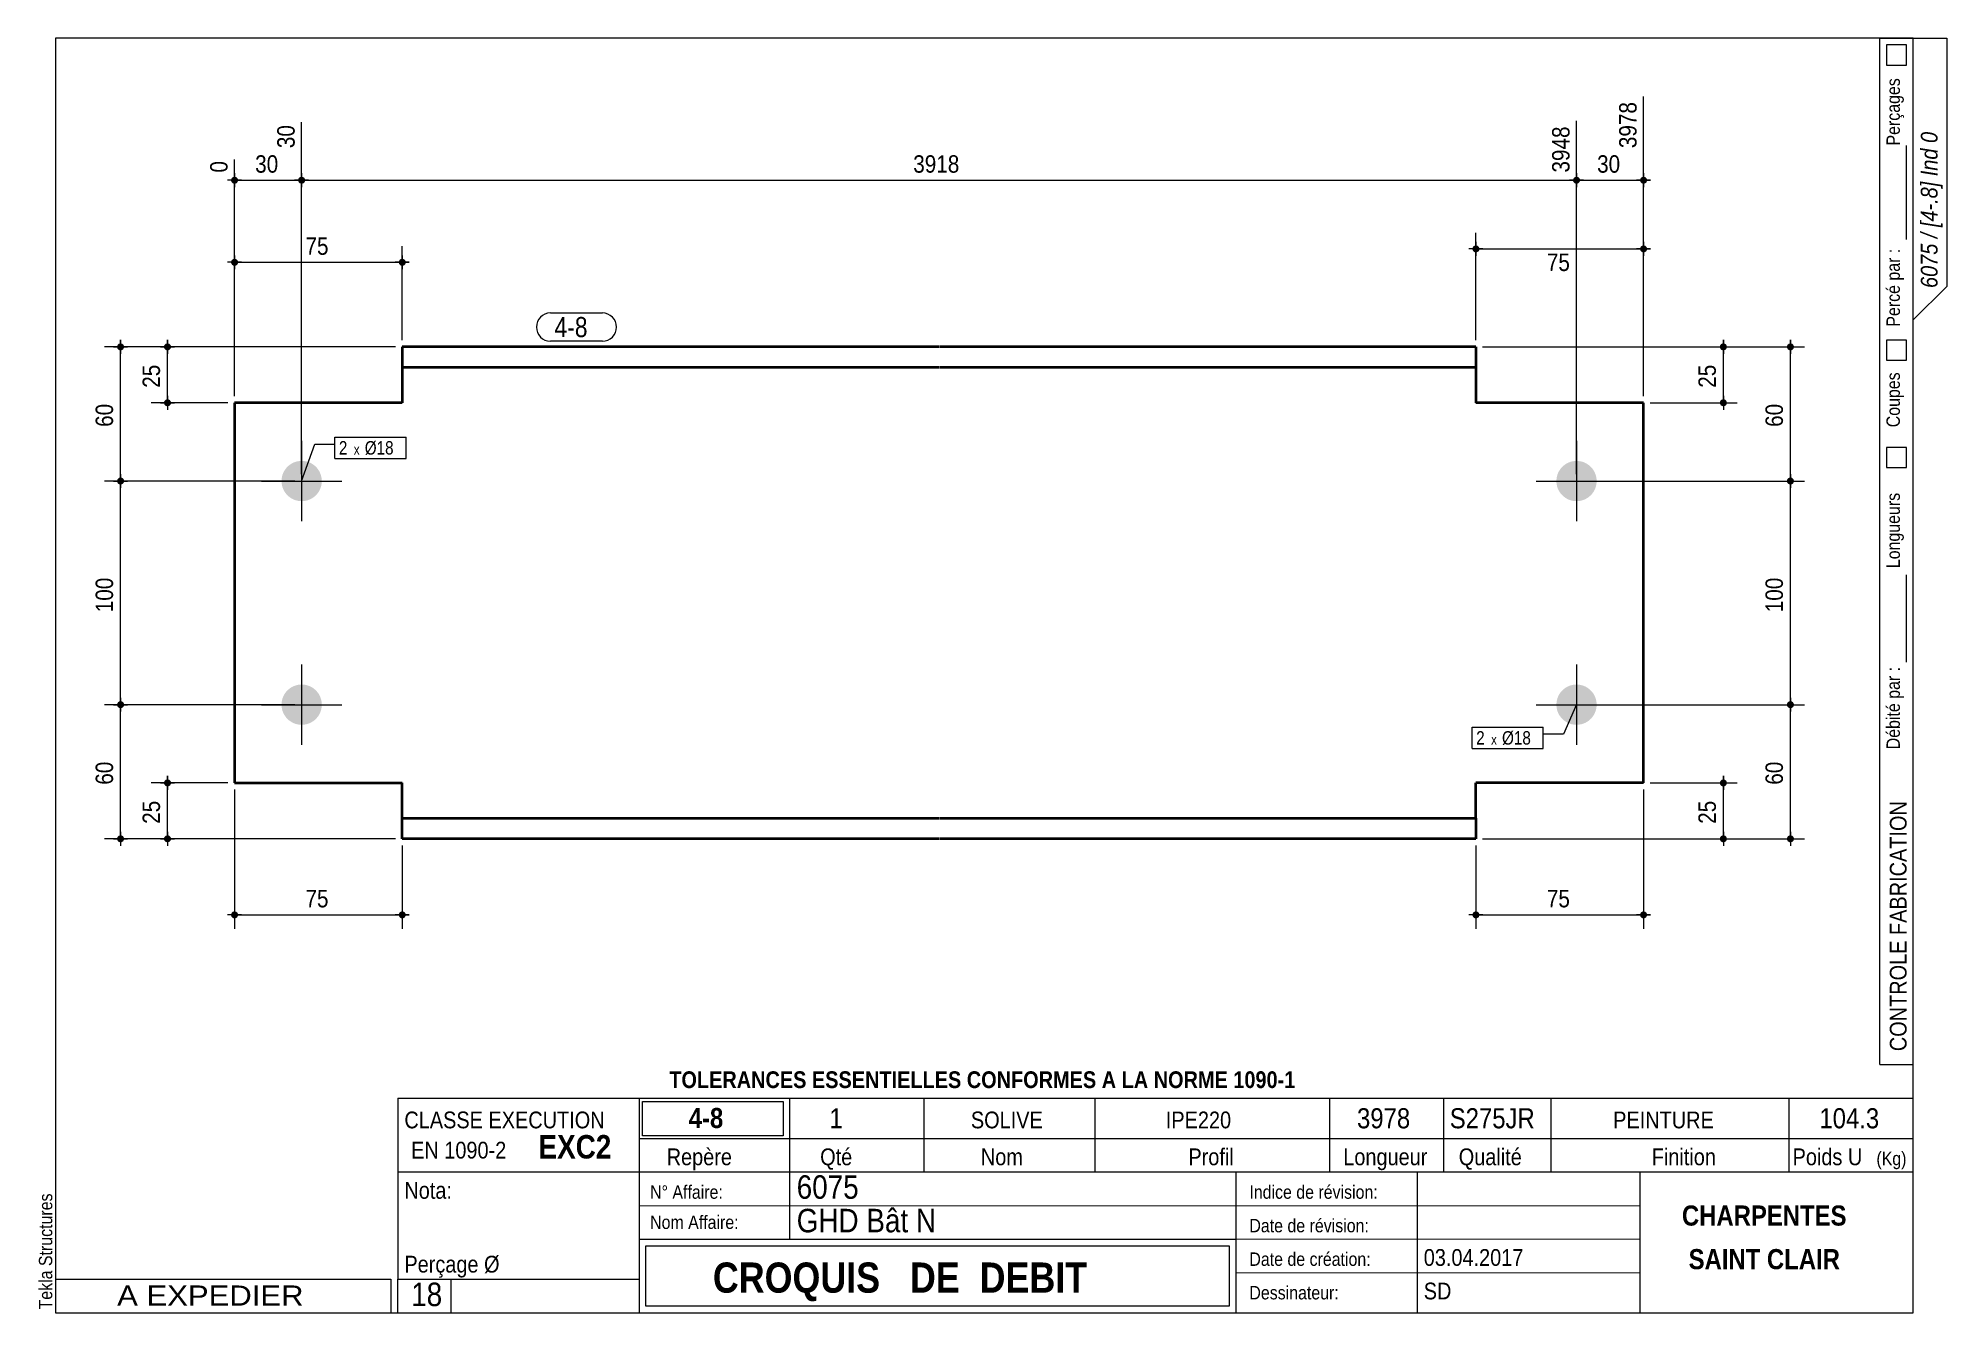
# Model space of a CAD drawing. Header units: millimetres. Extents: x 2 to 287, y 5 to 195.
import ezdxf

# ---------------------------------------------------------------- set-up
doc = ezdxf.new("R2010")
doc.units = ezdxf.units.MM
doc.linetypes.add('CACHE2', pattern=[1.190625, 0.79375, -0.396875])
for name, color, linetype, lineweight in [('Autre type objet', 1, 'Continuous', 0), ('Boulon', 7, 'Continuous', 0), ('Cache', 7, 'Continuous', 0), ('Cotation', 7, 'Continuous', 0), ('Désignation boulon', 3, 'Continuous', 0), ('Feuille dessin', 5, 'Continuous', 0), ('Piece', 2, 'Continuous', 0), ('Repère pièce', 3, 'Continuous', 0)]:
    doc.layers.add(name, color=color, linetype=linetype, lineweight=lineweight)
doc.styles.add('ARIAL', font='ARIAL.TTF')
doc.styles.add('ARIAL_BOLD', font='ARIALBD.TTF')
doc.styles.add('ARIAL_ITALIC', font='ARIALI.TTF')
doc.styles.add('ARIAL_NARROW', font='ARIAL.TTF')
doc.styles.add('COMIC_SANS_MS', font='COMIC.TTF')

# ---------------------------------------------------------------- blocks, each defined once
blk = doc.blocks.new('*A1')
at = {"layer": 'Boulon'}
for points in [[(228.78, 129.06), (228.79, 129.13), (228.79, 129.21), (228.8, 129.28), (228.81, 129.35), (228.81, 129.43), (228.83, 129.5), (228.84, 129.57), (228.86, 129.64), (228.87, 129.72), (228.89, 129.79), (228.91, 129.86), (228.93, 129.93), (228.96, 130), (228.98, 130.07), (229.01, 130.13), (229.04, 130.2), (229.07, 130.27), (229.1, 130.34), (229.14, 130.4), (229.17, 130.47), (229.21, 130.53), (229.25, 130.59), (229.29, 130.65), (229.33, 130.71), (229.37, 130.77), (229.42, 130.83), (229.46, 130.89), (229.51, 130.95), (229.56, 131), (229.61, 131.06), (229.66, 131.11), (229.71, 131.16), (229.77, 131.21), (229.82, 131.26), (229.88, 131.31), (229.94, 131.35), (230, 131.4), (230.06, 131.44), (230.12, 131.48), (230.18, 131.52), (230.24, 131.56), (230.3, 131.6), (230.37, 131.63), (230.43, 131.67), (230.5, 131.7), (230.57, 131.73), (230.63, 131.76), (230.7, 131.79), (230.77, 131.81), (230.84, 131.84), (230.91, 131.86), (230.98, 131.88), (231.05, 131.9), (231.13, 131.91), (231.2, 131.93), (231.27, 131.94), (231.34, 131.95), (231.42, 131.96), (231.49, 131.97), (231.56, 131.98), (231.64, 131.98), (231.71, 131.99), (231.78, 131.99), (231.86, 131.99), (231.93, 131.98), (232, 131.98), (232.08, 131.97), (232.15, 131.96), (232.22, 131.95), (232.3, 131.94), (232.37, 131.93), (232.44, 131.91), (232.51, 131.9), (232.58, 131.88), (232.65, 131.86), (232.72, 131.84), (232.79, 131.81), (232.86, 131.79), (232.93, 131.76), (233, 131.73), (233.07, 131.7), (233.13, 131.67), (233.2, 131.63), (233.26, 131.6), (233.32, 131.56), (233.39, 131.52), (233.45, 131.48), (233.51, 131.44), (233.57, 131.4), (233.63, 131.35), (233.69, 131.31), (233.74, 131.26), (233.8, 131.21), (233.85, 131.16), (233.9, 131.11), (233.96, 131.06), (234.01, 131), (234.05, 130.95), (234.1, 130.89), (234.15, 130.83), (234.19, 130.77), (234.24, 130.71), (234.28, 130.65), (234.32, 130.59), (234.36, 130.53), (234.39, 130.47), (234.43, 130.4), (234.46, 130.34), (234.49, 130.27), (234.53, 130.2), (234.55, 130.13), (234.58, 130.07), (234.61, 130), (234.63, 129.93), (234.65, 129.86), (234.67, 129.79), (234.69, 129.72), (234.71, 129.64), (234.72, 129.57), (234.74, 129.5), (234.75, 129.43), (234.76, 129.35), (234.77, 129.28), (234.77, 129.21), (234.78, 129.13), (234.78, 129.06), (234.78, 128.99), (234.78, 128.91), (234.78, 128.84), (234.77, 128.77), (234.77, 128.69), (234.76, 128.62), (234.75, 128.55), (234.74, 128.47), (234.72, 128.4), (234.71, 128.33), (234.69, 128.26), (234.67, 128.19), (234.65, 128.12), (234.63, 128.05), (234.61, 127.98), (234.58, 127.91), (234.55, 127.84), (234.53, 127.77), (234.49, 127.7), (234.46, 127.64), (234.43, 127.57), (234.39, 127.51), (234.36, 127.44), (234.32, 127.38), (234.28, 127.32), (234.24, 127.26), (234.19, 127.2), (234.15, 127.14), (234.1, 127.08), (234.05, 127.03), (234.01, 126.97), (233.96, 126.92), (233.9, 126.87), (233.85, 126.81), (233.8, 126.76), (233.74, 126.72), (233.69, 126.67), (233.63, 126.62), (233.57, 126.58), (233.51, 126.53), (233.45, 126.49), (233.39, 126.45), (233.32, 126.41), (233.26, 126.38), (233.2, 126.34), (233.13, 126.31), (233.07, 126.27), (233, 126.24), (232.93, 126.22), (232.86, 126.19), (232.79, 126.16), (232.72, 126.14), (232.65, 126.12), (232.58, 126.1), (232.51, 126.08), (232.44, 126.06), (232.37, 126.04), (232.3, 126.03), (232.22, 126.02), (232.15, 126.01), (232.08, 126), (232, 125.99), (231.93, 125.99), (231.86, 125.99), (231.78, 125.99), (231.71, 125.99), (231.64, 125.99), (231.56, 125.99), (231.49, 126), (231.42, 126.01), (231.34, 126.02), (231.27, 126.03), (231.2, 126.04), (231.13, 126.06), (231.05, 126.08), (230.98, 126.1), (230.91, 126.12), (230.84, 126.14), (230.77, 126.16), (230.7, 126.19), (230.63, 126.22), (230.57, 126.24), (230.5, 126.27), (230.43, 126.31), (230.37, 126.34), (230.3, 126.38), (230.24, 126.41), (230.18, 126.45), (230.12, 126.49), (230.06, 126.53), (230, 126.58), (229.94, 126.62), (229.88, 126.67), (229.82, 126.72), (229.77, 126.76), (229.71, 126.81), (229.66, 126.87), (229.61, 126.92), (229.56, 126.97), (229.51, 127.03), (229.46, 127.08), (229.42, 127.14), (229.37, 127.2), (229.33, 127.26), (229.29, 127.32), (229.25, 127.38), (229.21, 127.44), (229.17, 127.51), (229.14, 127.57), (229.1, 127.64), (229.07, 127.7), (229.04, 127.77), (229.01, 127.84), (228.98, 127.91), (228.96, 127.98), (228.93, 128.05), (228.91, 128.12), (228.89, 128.19), (228.87, 128.26), (228.86, 128.33), (228.84, 128.4), (228.83, 128.47), (228.81, 128.55), (228.81, 128.62), (228.8, 128.69), (228.79, 128.77), (228.79, 128.84), (228.78, 128.91), (228.78, 128.99)], [(228.78, 95.73), (228.79, 95.8), (228.79, 95.87), (228.8, 95.95), (228.81, 96.02), (228.81, 96.09), (228.83, 96.17), (228.84, 96.24), (228.86, 96.31), (228.87, 96.38), (228.89, 96.45), (228.91, 96.52), (228.93, 96.59), (228.96, 96.66), (228.98, 96.73), (229.01, 96.8), (229.04, 96.87), (229.07, 96.94), (229.1, 97), (229.14, 97.07), (229.17, 97.13), (229.21, 97.2), (229.25, 97.26), (229.29, 97.32), (229.33, 97.38), (229.37, 97.44), (229.42, 97.5), (229.46, 97.56), (229.51, 97.61), (229.56, 97.67), (229.61, 97.72), (229.66, 97.77), (229.71, 97.83), (229.77, 97.88), (229.82, 97.92), (229.88, 97.97), (229.94, 98.02), (230, 98.06), (230.06, 98.11), (230.12, 98.15), (230.18, 98.19), (230.24, 98.23), (230.3, 98.26), (230.37, 98.3), (230.43, 98.33), (230.5, 98.37), (230.57, 98.4), (230.63, 98.42), (230.7, 98.45), (230.77, 98.48), (230.84, 98.5), (230.91, 98.52), (230.98, 98.54), (231.05, 98.56), (231.13, 98.58), (231.2, 98.6), (231.27, 98.61), (231.34, 98.62), (231.42, 98.63), (231.49, 98.64), (231.56, 98.65), (231.64, 98.65), (231.71, 98.65), (231.78, 98.65), (231.86, 98.65), (231.93, 98.65), (232, 98.65), (232.08, 98.64), (232.15, 98.63), (232.22, 98.62), (232.3, 98.61), (232.37, 98.6), (232.44, 98.58), (232.51, 98.56), (232.58, 98.54), (232.65, 98.52), (232.72, 98.5), (232.79, 98.48), (232.86, 98.45), (232.93, 98.42), (233, 98.4), (233.07, 98.37), (233.13, 98.33), (233.2, 98.3), (233.26, 98.26), (233.32, 98.23), (233.39, 98.19), (233.45, 98.15), (233.51, 98.11), (233.57, 98.06), (233.63, 98.02), (233.69, 97.97), (233.74, 97.92), (233.8, 97.88), (233.85, 97.83), (233.9, 97.77), (233.96, 97.72), (234.01, 97.67), (234.05, 97.61), (234.1, 97.56), (234.15, 97.5), (234.19, 97.44), (234.24, 97.38), (234.28, 97.32), (234.32, 97.26), (234.36, 97.2), (234.39, 97.13), (234.43, 97.07), (234.46, 97), (234.49, 96.94), (234.53, 96.87), (234.55, 96.8), (234.58, 96.73), (234.61, 96.66), (234.63, 96.59), (234.65, 96.52), (234.67, 96.45), (234.69, 96.38), (234.71, 96.31), (234.72, 96.24), (234.74, 96.17), (234.75, 96.09), (234.76, 96.02), (234.77, 95.95), (234.77, 95.87), (234.78, 95.8), (234.78, 95.73), (234.78, 95.65), (234.78, 95.58), (234.78, 95.51), (234.77, 95.43), (234.77, 95.36), (234.76, 95.29), (234.75, 95.21), (234.74, 95.14), (234.72, 95.07), (234.71, 95), (234.69, 94.92), (234.67, 94.85), (234.65, 94.78), (234.63, 94.71), (234.61, 94.64), (234.58, 94.57), (234.55, 94.51), (234.53, 94.44), (234.49, 94.37), (234.46, 94.3), (234.43, 94.24), (234.39, 94.17), (234.36, 94.11), (234.32, 94.05), (234.28, 93.99), (234.24, 93.93), (234.19, 93.87), (234.15, 93.81), (234.1, 93.75), (234.05, 93.69), (234.01, 93.64), (233.96, 93.58), (233.9, 93.53), (233.85, 93.48), (233.8, 93.43), (233.74, 93.38), (233.69, 93.33), (233.63, 93.29), (233.57, 93.24), (233.51, 93.2), (233.45, 93.16), (233.39, 93.12), (233.32, 93.08), (233.26, 93.04), (233.2, 93.01), (233.13, 92.97), (233.07, 92.94), (233, 92.91), (232.93, 92.88), (232.86, 92.85), (232.79, 92.83), (232.72, 92.8), (232.65, 92.78), (232.58, 92.76), (232.51, 92.74), (232.44, 92.73), (232.37, 92.71), (232.3, 92.7), (232.22, 92.69), (232.15, 92.68), (232.08, 92.67), (232, 92.66), (231.93, 92.66), (231.86, 92.65), (231.78, 92.65), (231.71, 92.65), (231.64, 92.66), (231.56, 92.66), (231.49, 92.67), (231.42, 92.68), (231.34, 92.69), (231.27, 92.7), (231.2, 92.71), (231.13, 92.73), (231.05, 92.74), (230.98, 92.76), (230.91, 92.78), (230.84, 92.8), (230.77, 92.83), (230.7, 92.85), (230.63, 92.88), (230.57, 92.91), (230.5, 92.94), (230.43, 92.97), (230.37, 93.01), (230.3, 93.04), (230.24, 93.08), (230.18, 93.12), (230.12, 93.16), (230.06, 93.2), (230, 93.24), (229.94, 93.29), (229.88, 93.33), (229.82, 93.38), (229.77, 93.43), (229.71, 93.48), (229.66, 93.53), (229.61, 93.58), (229.56, 93.64), (229.51, 93.69), (229.46, 93.75), (229.42, 93.81), (229.37, 93.87), (229.33, 93.93), (229.29, 93.99), (229.25, 94.05), (229.21, 94.11), (229.17, 94.17), (229.14, 94.24), (229.1, 94.3), (229.07, 94.37), (229.04, 94.44), (229.01, 94.51), (228.98, 94.57), (228.96, 94.64), (228.93, 94.71), (228.91, 94.78), (228.89, 94.85), (228.87, 94.92), (228.86, 95), (228.84, 95.07), (228.83, 95.14), (228.81, 95.21), (228.81, 95.29), (228.8, 95.36), (228.79, 95.43), (228.79, 95.51), (228.78, 95.58), (228.78, 95.65)]]:
    blk.add_hatch(color=256, dxfattribs=at).paths.add_polyline_path(points, flags=17)
at = {"layer": 'Boulon', "linetype": 'Continuous', "lineweight": 0}
for p, q in [((231.78, 134.99), (231.78, 122.99)), ((225.78, 128.99), (237.78, 128.99)), ((231.78, 101.65), (231.78, 89.65)), ((225.78, 95.65), (237.78, 95.65))]:
    blk.add_line(p, q, dxfattribs=at)
blk = doc.blocks.new('*A2')
at = {"layer": 'Boulon'}
for points in [[(38.68, 129.06), (38.69, 129.13), (38.69, 129.21), (38.7, 129.28), (38.71, 129.35), (38.71, 129.43), (38.73, 129.5), (38.74, 129.57), (38.76, 129.64), (38.77, 129.72), (38.79, 129.79), (38.81, 129.86), (38.83, 129.93), (38.86, 130), (38.88, 130.07), (38.91, 130.13), (38.94, 130.2), (38.97, 130.27), (39, 130.34), (39.04, 130.4), (39.07, 130.47), (39.11, 130.53), (39.15, 130.59), (39.19, 130.65), (39.23, 130.71), (39.27, 130.77), (39.32, 130.83), (39.36, 130.89), (39.41, 130.95), (39.46, 131), (39.51, 131.06), (39.56, 131.11), (39.61, 131.16), (39.67, 131.21), (39.72, 131.26), (39.78, 131.31), (39.84, 131.35), (39.9, 131.4), (39.96, 131.44), (40.02, 131.48), (40.08, 131.52), (40.14, 131.56), (40.2, 131.6), (40.27, 131.63), (40.33, 131.67), (40.4, 131.7), (40.47, 131.73), (40.53, 131.76), (40.6, 131.79), (40.67, 131.81), (40.74, 131.84), (40.81, 131.86), (40.88, 131.88), (40.95, 131.9), (41.03, 131.91), (41.1, 131.93), (41.17, 131.94), (41.24, 131.95), (41.32, 131.96), (41.39, 131.97), (41.46, 131.98), (41.54, 131.98), (41.61, 131.99), (41.68, 131.99), (41.76, 131.99), (41.83, 131.98), (41.9, 131.98), (41.98, 131.97), (42.05, 131.96), (42.12, 131.95), (42.2, 131.94), (42.27, 131.93), (42.34, 131.91), (42.41, 131.9), (42.48, 131.88), (42.55, 131.86), (42.62, 131.84), (42.69, 131.81), (42.76, 131.79), (42.83, 131.76), (42.9, 131.73), (42.97, 131.7), (43.03, 131.67), (43.1, 131.63), (43.16, 131.6), (43.22, 131.56), (43.29, 131.52), (43.35, 131.48), (43.41, 131.44), (43.47, 131.4), (43.53, 131.35), (43.59, 131.31), (43.64, 131.26), (43.7, 131.21), (43.75, 131.16), (43.8, 131.11), (43.86, 131.06), (43.91, 131), (43.95, 130.95), (44, 130.89), (44.05, 130.83), (44.09, 130.77), (44.14, 130.71), (44.18, 130.65), (44.22, 130.59), (44.26, 130.53), (44.29, 130.47), (44.33, 130.4), (44.36, 130.34), (44.39, 130.27), (44.43, 130.2), (44.45, 130.13), (44.48, 130.07), (44.51, 130), (44.53, 129.93), (44.55, 129.86), (44.57, 129.79), (44.59, 129.72), (44.61, 129.64), (44.62, 129.57), (44.64, 129.5), (44.65, 129.43), (44.66, 129.35), (44.67, 129.28), (44.67, 129.21), (44.68, 129.13), (44.68, 129.06), (44.68, 128.99), (44.68, 128.91), (44.68, 128.84), (44.67, 128.77), (44.67, 128.69), (44.66, 128.62), (44.65, 128.55), (44.64, 128.47), (44.62, 128.4), (44.61, 128.33), (44.59, 128.26), (44.57, 128.19), (44.55, 128.12), (44.53, 128.05), (44.51, 127.98), (44.48, 127.91), (44.45, 127.84), (44.43, 127.77), (44.39, 127.7), (44.36, 127.64), (44.33, 127.57), (44.29, 127.51), (44.26, 127.44), (44.22, 127.38), (44.18, 127.32), (44.14, 127.26), (44.09, 127.2), (44.05, 127.14), (44, 127.08), (43.95, 127.03), (43.91, 126.97), (43.86, 126.92), (43.8, 126.87), (43.75, 126.81), (43.7, 126.76), (43.64, 126.72), (43.59, 126.67), (43.53, 126.62), (43.47, 126.58), (43.41, 126.53), (43.35, 126.49), (43.29, 126.45), (43.22, 126.41), (43.16, 126.38), (43.1, 126.34), (43.03, 126.31), (42.97, 126.27), (42.9, 126.24), (42.83, 126.22), (42.76, 126.19), (42.69, 126.16), (42.62, 126.14), (42.55, 126.12), (42.48, 126.1), (42.41, 126.08), (42.34, 126.06), (42.27, 126.04), (42.2, 126.03), (42.12, 126.02), (42.05, 126.01), (41.98, 126), (41.9, 125.99), (41.83, 125.99), (41.76, 125.99), (41.68, 125.99), (41.61, 125.99), (41.54, 125.99), (41.46, 125.99), (41.39, 126), (41.32, 126.01), (41.24, 126.02), (41.17, 126.03), (41.1, 126.04), (41.03, 126.06), (40.95, 126.08), (40.88, 126.1), (40.81, 126.12), (40.74, 126.14), (40.67, 126.16), (40.6, 126.19), (40.53, 126.22), (40.47, 126.24), (40.4, 126.27), (40.33, 126.31), (40.27, 126.34), (40.2, 126.38), (40.14, 126.41), (40.08, 126.45), (40.02, 126.49), (39.96, 126.53), (39.9, 126.58), (39.84, 126.62), (39.78, 126.67), (39.72, 126.72), (39.67, 126.76), (39.61, 126.81), (39.56, 126.87), (39.51, 126.92), (39.46, 126.97), (39.41, 127.03), (39.36, 127.08), (39.32, 127.14), (39.27, 127.2), (39.23, 127.26), (39.19, 127.32), (39.15, 127.38), (39.11, 127.44), (39.07, 127.51), (39.04, 127.57), (39, 127.64), (38.97, 127.7), (38.94, 127.77), (38.91, 127.84), (38.88, 127.91), (38.86, 127.98), (38.83, 128.05), (38.81, 128.12), (38.79, 128.19), (38.77, 128.26), (38.76, 128.33), (38.74, 128.4), (38.73, 128.47), (38.71, 128.55), (38.71, 128.62), (38.7, 128.69), (38.69, 128.77), (38.69, 128.84), (38.68, 128.91), (38.68, 128.99)], [(38.68, 95.73), (38.69, 95.8), (38.69, 95.87), (38.7, 95.95), (38.71, 96.02), (38.71, 96.09), (38.73, 96.17), (38.74, 96.24), (38.76, 96.31), (38.77, 96.38), (38.79, 96.45), (38.81, 96.52), (38.83, 96.59), (38.86, 96.66), (38.88, 96.73), (38.91, 96.8), (38.94, 96.87), (38.97, 96.94), (39, 97), (39.04, 97.07), (39.07, 97.13), (39.11, 97.2), (39.15, 97.26), (39.19, 97.32), (39.23, 97.38), (39.27, 97.44), (39.32, 97.5), (39.36, 97.56), (39.41, 97.61), (39.46, 97.67), (39.51, 97.72), (39.56, 97.77), (39.61, 97.83), (39.67, 97.88), (39.72, 97.92), (39.78, 97.97), (39.84, 98.02), (39.9, 98.06), (39.96, 98.11), (40.02, 98.15), (40.08, 98.19), (40.14, 98.23), (40.2, 98.26), (40.27, 98.3), (40.33, 98.33), (40.4, 98.37), (40.47, 98.4), (40.53, 98.42), (40.6, 98.45), (40.67, 98.48), (40.74, 98.5), (40.81, 98.52), (40.88, 98.54), (40.95, 98.56), (41.03, 98.58), (41.1, 98.6), (41.17, 98.61), (41.24, 98.62), (41.32, 98.63), (41.39, 98.64), (41.46, 98.65), (41.54, 98.65), (41.61, 98.65), (41.68, 98.65), (41.76, 98.65), (41.83, 98.65), (41.9, 98.65), (41.98, 98.64), (42.05, 98.63), (42.12, 98.62), (42.2, 98.61), (42.27, 98.6), (42.34, 98.58), (42.41, 98.56), (42.48, 98.54), (42.55, 98.52), (42.62, 98.5), (42.69, 98.48), (42.76, 98.45), (42.83, 98.42), (42.9, 98.4), (42.97, 98.37), (43.03, 98.33), (43.1, 98.3), (43.16, 98.26), (43.22, 98.23), (43.29, 98.19), (43.35, 98.15), (43.41, 98.11), (43.47, 98.06), (43.53, 98.02), (43.59, 97.97), (43.64, 97.92), (43.7, 97.88), (43.75, 97.83), (43.8, 97.77), (43.86, 97.72), (43.91, 97.67), (43.95, 97.61), (44, 97.56), (44.05, 97.5), (44.09, 97.44), (44.14, 97.38), (44.18, 97.32), (44.22, 97.26), (44.26, 97.2), (44.29, 97.13), (44.33, 97.07), (44.36, 97), (44.39, 96.94), (44.43, 96.87), (44.45, 96.8), (44.48, 96.73), (44.51, 96.66), (44.53, 96.59), (44.55, 96.52), (44.57, 96.45), (44.59, 96.38), (44.61, 96.31), (44.62, 96.24), (44.64, 96.17), (44.65, 96.09), (44.66, 96.02), (44.67, 95.95), (44.67, 95.87), (44.68, 95.8), (44.68, 95.73), (44.68, 95.65), (44.68, 95.58), (44.68, 95.51), (44.67, 95.43), (44.67, 95.36), (44.66, 95.29), (44.65, 95.21), (44.64, 95.14), (44.62, 95.07), (44.61, 95), (44.59, 94.92), (44.57, 94.85), (44.55, 94.78), (44.53, 94.71), (44.51, 94.64), (44.48, 94.57), (44.45, 94.51), (44.43, 94.44), (44.39, 94.37), (44.36, 94.3), (44.33, 94.24), (44.29, 94.17), (44.26, 94.11), (44.22, 94.05), (44.18, 93.99), (44.14, 93.93), (44.09, 93.87), (44.05, 93.81), (44, 93.75), (43.95, 93.69), (43.91, 93.64), (43.86, 93.58), (43.8, 93.53), (43.75, 93.48), (43.7, 93.43), (43.64, 93.38), (43.59, 93.33), (43.53, 93.29), (43.47, 93.24), (43.41, 93.2), (43.35, 93.16), (43.29, 93.12), (43.22, 93.08), (43.16, 93.04), (43.1, 93.01), (43.03, 92.97), (42.97, 92.94), (42.9, 92.91), (42.83, 92.88), (42.76, 92.85), (42.69, 92.83), (42.62, 92.8), (42.55, 92.78), (42.48, 92.76), (42.41, 92.74), (42.34, 92.73), (42.27, 92.71), (42.2, 92.7), (42.12, 92.69), (42.05, 92.68), (41.98, 92.67), (41.9, 92.66), (41.83, 92.66), (41.76, 92.65), (41.68, 92.65), (41.61, 92.65), (41.54, 92.66), (41.46, 92.66), (41.39, 92.67), (41.32, 92.68), (41.24, 92.69), (41.17, 92.7), (41.1, 92.71), (41.03, 92.73), (40.95, 92.74), (40.88, 92.76), (40.81, 92.78), (40.74, 92.8), (40.67, 92.83), (40.6, 92.85), (40.53, 92.88), (40.47, 92.91), (40.4, 92.94), (40.33, 92.97), (40.27, 93.01), (40.2, 93.04), (40.14, 93.08), (40.08, 93.12), (40.02, 93.16), (39.96, 93.2), (39.9, 93.24), (39.84, 93.29), (39.78, 93.33), (39.72, 93.38), (39.67, 93.43), (39.61, 93.48), (39.56, 93.53), (39.51, 93.58), (39.46, 93.64), (39.41, 93.69), (39.36, 93.75), (39.32, 93.81), (39.27, 93.87), (39.23, 93.93), (39.19, 93.99), (39.15, 94.05), (39.11, 94.11), (39.07, 94.17), (39.04, 94.24), (39, 94.3), (38.97, 94.37), (38.94, 94.44), (38.91, 94.51), (38.88, 94.57), (38.86, 94.64), (38.83, 94.71), (38.81, 94.78), (38.79, 94.85), (38.77, 94.92), (38.76, 95), (38.74, 95.07), (38.73, 95.14), (38.71, 95.21), (38.71, 95.29), (38.7, 95.36), (38.69, 95.43), (38.69, 95.51), (38.68, 95.58), (38.68, 95.65)]]:
    blk.add_hatch(color=256, dxfattribs=at).paths.add_polyline_path(points, flags=17)
at = {"layer": 'Boulon', "linetype": 'Continuous', "lineweight": 0}
for p, q in [((41.68, 134.99), (41.68, 122.99)), ((35.68, 128.99), (47.68, 128.99)), ((41.68, 101.65), (41.68, 89.65)), ((35.68, 95.65), (47.68, 95.65))]:
    blk.add_line(p, q, dxfattribs=at)
blk = doc.blocks.new('*A3')
at = {"layer": 'Cache', "color": 7, "linetype": 'CACHE2', "lineweight": 20}
blk.add_line((241.783934, 83.986667), (241.783934, 140.653333), dxfattribs=at)
at = {"layer": 'Piece', "color": 2, "linetype": 'Continuous', "lineweight": 40}
for p, q in [((56.683934, 148.986667), (56.683934, 145.92)), ((136.683934, 148.986667), (56.683934, 148.986667)), ((216.783934, 148.986667), (136.783934, 148.986667)), ((216.783934, 148.986667), (216.783934, 145.92)), ((136.683934, 145.92), (56.683934, 145.92)), ((56.683934, 145.92), (56.683934, 140.653333)), ((216.783934, 145.92), (136.783934, 145.92)), ((216.783934, 145.92), (216.783934, 140.653333)), ((56.683934, 140.653333), (31.68, 140.653333)), ((31.68, 140.653333), (31.68, 83.986667)), ((241.783934, 140.653333), (216.783934, 140.653333)), ((241.783333, 83.986667), (241.783333, 140.653333)), ((31.68, 83.986667), (56.683934, 83.986667)), ((56.683934, 78.72), (56.683934, 83.986667)), ((216.783934, 78.72), (216.783934, 83.986667)), ((241.783934, 83.986667), (216.783934, 83.986667)), ((56.683934, 78.72), (136.683934, 78.72)), ((56.683934, 75.653333), (56.683934, 78.72)), ((136.783934, 78.72), (216.783934, 78.72)), ((216.783934, 78.72), (216.783934, 75.653333)), ((136.683934, 75.653333), (56.683934, 75.653333)), ((216.783934, 75.653333), (136.783934, 75.653333))]:
    blk.add_line(p, q, dxfattribs=at)
blk = doc.blocks.new('*A4')
at = {"layer": 'Feuille dessin', "linetype": 'Continuous', "lineweight": 0}
for p, q in [((282, 195), (5, 195)), ((5, 195), (5, 5)), ((282, 5), (282, 195)), ((5, 5), (282, 5))]:
    blk.add_line(p, q, dxfattribs=at)
at = {"layer": 'Feuille dessin', "style": 'ARIAL', "width": 0.85}
blk.add_text('Tekla Structures', height=2, rotation=90, dxfattribs=at).set_placement((4.5, 5.5))
blk = doc.blocks.new('*A5')
at = {"layer": 'Autre type objet', "linetype": 'Continuous', "lineweight": 0}
for p, q in [((277, 42), (277, 195)), ((277, 195), (287, 195)), ((278, 194), (278, 191)), ((281, 194), (278, 194)), ((281, 191), (281, 194)), ((282, 42), (282, 195)), ((287, 195), (287, 158)), ((278, 191), (281, 191)), ((281, 165), (281, 179)), ((287, 158), (282, 153)), ((278, 150), (278, 147)), ((281, 150), (278, 150)), ((281, 147), (281, 150)), ((278, 147), (281, 147)), ((278, 134), (278, 131)), ((281, 134), (278, 134)), ((281, 131), (281, 134)), ((278, 131), (281, 131)), ((281, 102), (281, 115)), ((277, 42), (282, 42))]:
    blk.add_line(p, q, dxfattribs=at)
at = {"layer": 'Autre type objet', "width": 0.85}
for s, height, style, p in [('Perçages', 2, 'ARIAL', (280, 179)), ('6075 / [4-.8] Ind 0', 2.5, 'ARIAL_ITALIC', (285.619109, 157.760245)), ('Percé par :', 2, 'ARIAL', (280, 152)), ('Coupes', 2, 'ARIAL', (280, 137)), ('Longueurs', 2, 'ARIAL', (280, 116)), ('Débité par :', 2, 'ARIAL', (280, 89)), ('CONTROLE FABRICATION', 2.5, 'ARIAL', (281, 44))]:
    blk.add_text(s, height=height, rotation=90, dxfattribs=dict(at, style=style)).set_placement(p)
blk = doc.blocks.new('*A6')
at = {"layer": 'Autre type objet', "linetype": 'Continuous', "lineweight": 0}
for p, q in [((56, 37), (92, 37)), ((56, 37), (56, 10)), ((92, 37), (92, 10)), ((56, 26), (92, 26)), ((56, 10), (92, 10)), ((56, 5), (56, 10)), ((64, 5), (64, 10)), ((56, 5), (64, 5))]:
    blk.add_line(p, q, dxfattribs=at)
at = {"layer": 'Autre type objet', "width": 0.85}
for s, height, style, p in [('CLASSE EXECUTION', 2.5, 'ARIAL', (57, 32.5)), ('EXC2', 3.5, 'ARIAL_BOLD', (77, 28)), ('EN 1090-2', 2.5, 'ARIAL', (58, 28)), ('Nota:', 2.5, 'ARIAL', (57, 22)), ('Perçage Ø', 2.5, 'ARIAL', (57, 11)), ('18', 3.5, 'ARIAL_NARROW', (58.014234, 6))]:
    blk.add_text(s, height=height, dxfattribs=dict(at, style=style)).set_placement(p)
blk = doc.blocks.new('*A7')
at = {"layer": 'Autre type objet', "linetype": 'Continuous', "lineweight": 0}
for p, q in [((92, 37), (282, 37)), ((92, 37), (92, 31)), ((114.5, 31), (114.5, 37)), ((134.5, 31), (134.5, 37)), ((160, 31), (160, 37)), ((195, 31), (195, 37)), ((212, 31), (212, 37)), ((228, 31), (228, 37)), ((263.5, 31), (263.5, 37)), ((282, 31), (282, 37)), ((92.51953, 36.5), (113.5, 36.5)), ((92.51953, 31.394341), (92.51953, 36.5)), ((113.5, 36.5), (113.5, 31.394341)), ((113.5, 31.394341), (92.51953, 31.394341)), ((92, 31), (282, 31)), ((92, 31), (92, 5)), ((114.5, 16), (114.5, 31)), ((134.5, 26), (134.5, 31)), ((160, 26), (160, 31)), ((195, 26), (195, 31)), ((212, 26), (212, 31)), ((228, 26), (228, 31)), ((263.5, 26), (263.5, 31)), ((282, 5), (282, 31)), ((92, 26), (282, 26)), ((181, 26), (181, 5)), ((208, 26), (208, 5)), ((241.262466, 5), (241.262466, 26)), ((92, 21), (241.327069, 20.935451)), ((92, 16), (181, 16)), ((93, 15), (180, 15)), ((93, 6), (93, 15)), ((180, 15), (180, 6)), ((181, 16), (241.297815, 16.021151)), ((181, 11), (241.217807, 10.969512)), ((180, 6), (93, 6)), ((92, 5), (282, 5))]:
    blk.add_line(p, q, dxfattribs=at)
at = {"layer": 'Autre type objet', "width": 0.85}
for s, height, style, p in [('TOLERANCES ESSENTIELLES CONFORMES A LA NORME 1090-1', 2.5, 'ARIAL_BOLD', (96.5, 38.5)), ('4-8', 3, 'ARIAL_BOLD', (99.398273, 32.540141)), ('1', 3, 'ARIAL', (120.389893, 32.5)), ('SOLIVE', 2.5, 'ARIAL', (141.474609, 32.5)), ('IPE220', 2.5, 'ARIAL', (170.538574, 32.5)), ('3978', 3, 'ARIAL', (199.053223, 32.5)), ('S275JR', 3, 'ARIAL', (212.880127, 32.5)), ('PEINTURE', 2.5, 'ARIAL', (237.24646, 32.5)), ('104.3', 3, 'ARIAL', (267.997314, 32.5)), ('Repère', 2.5, 'ARIAL', (96.112978, 27)), ('Qté', 2.5, 'ARIAL', (119, 27)), ('Nom', 2.5, 'ARIAL', (142.961426, 27)), ('Profil', 2.5, 'ARIAL', (173.903564, 27)), ('Longueur', 2.5, 'ARIAL', (197, 27)), ('Qualité', 2.5, 'ARIAL', (214.218018, 27)), ('Finition', 2.5, 'ARIAL', (243, 27)), ('Poids U', 2.5, 'ARIAL', (264, 27)), ('(Kg)', 2, 'ARIAL', (276.5, 27)), ('N° Affaire:', 2, 'ARIAL', (93.640566, 22)), ('6075', 3.5, 'ARIAL', (115.5, 22)), ('Indice de révision:', 2, 'ARIAL', (183, 22)), ('GHD Bât N', 3.5, 'ARIAL', (115.5, 17)), ('CHARPENTES', 3, 'ARIAL_BOLD', (247.5, 18)), ('Nom Affaire:', 2, 'ARIAL', (93.640566, 17.5)), ('Date de révision:', 2, 'ARIAL', (183, 17)), ('03.04.2017', 2.5, 'ARIAL', (209, 12)), ('SAINT CLAIR', 3, 'ARIAL_BOLD', (248.5, 11.5)), ('CROQUIS   DE  DEBIT', 4.5, 'ARIAL_BOLD', (103, 8)), ('Date de création:', 2, 'ARIAL', (183, 12)), ('Dessinateur:', 2, 'ARIAL', (183, 7)), ('SD', 2.5, 'ARIAL', (209, 7))]:
    blk.add_text(s, height=height, dxfattribs=dict(at, style=style)).set_placement(p)
blk = doc.blocks.new('*A8')
at = {"layer": 'Autre type objet', "linetype": 'Continuous', "lineweight": 0}
for p, q in [((5, 10), (55, 10)), ((5, 10), (5, 5)), ((55, 10), (55, 5)), ((5, 5), (55, 5))]:
    blk.add_line(p, q, dxfattribs=at)
at = {"layer": 'Autre type objet', "style": 'ARIAL', "width": 1.105}
blk.add_text('A EXPEDIER', height=3, dxfattribs=at).set_placement((14.169647, 6.073465))
blk = doc.blocks.new('*A9')
at = {"layer": 'Cotation'}
for points in [[(31.65, 161.07), (31.63, 161.07), (31.6, 161.08), (31.58, 161.08), (31.55, 161.09), (31.53, 161.09), (31.5, 161.1), (31.48, 161.11), (31.46, 161.12), (31.43, 161.13), (31.41, 161.14), (31.39, 161.16), (31.37, 161.17), (31.35, 161.19), (31.33, 161.2), (31.31, 161.22), (31.29, 161.24), (31.28, 161.26), (31.26, 161.28), (31.25, 161.3), (31.23, 161.32), (31.22, 161.34), (31.21, 161.37), (31.2, 161.39), (31.19, 161.41), (31.18, 161.44), (31.18, 161.46), (31.17, 161.49), (31.17, 161.51), (31.16, 161.54), (31.16, 161.56), (31.16, 161.59), (31.16, 161.62), (31.16, 161.64), (31.17, 161.67), (31.17, 161.69), (31.18, 161.72), (31.18, 161.74), (31.19, 161.77), (31.2, 161.79), (31.21, 161.81), (31.22, 161.84), (31.23, 161.86), (31.25, 161.88), (31.26, 161.9), (31.28, 161.92), (31.29, 161.94), (31.31, 161.96), (31.33, 161.98), (31.35, 161.99), (31.37, 162.01), (31.39, 162.02), (31.41, 162.04), (31.43, 162.05), (31.46, 162.06), (31.48, 162.07), (31.5, 162.08), (31.53, 162.09), (31.55, 162.09), (31.58, 162.1), (31.6, 162.1), (31.63, 162.11), (31.65, 162.11), (31.68, 162.11), (31.71, 162.11), (31.73, 162.11), (31.76, 162.1), (31.78, 162.1), (31.81, 162.09), (31.83, 162.09), (31.86, 162.08), (31.88, 162.07), (31.9, 162.06), (31.93, 162.05), (31.95, 162.04), (31.97, 162.02), (31.99, 162.01), (32.01, 161.99), (32.03, 161.98), (32.05, 161.96), (32.07, 161.94), (32.08, 161.92), (32.1, 161.9), (32.11, 161.88), (32.13, 161.86), (32.14, 161.84), (32.15, 161.81), (32.16, 161.79), (32.17, 161.77), (32.18, 161.74), (32.18, 161.72), (32.19, 161.69), (32.19, 161.67), (32.2, 161.64), (32.2, 161.62), (32.2, 161.59), (32.2, 161.56), (32.2, 161.54), (32.19, 161.51), (32.19, 161.49), (32.18, 161.46), (32.18, 161.44), (32.17, 161.41), (32.16, 161.39), (32.15, 161.37), (32.14, 161.34), (32.13, 161.32), (32.11, 161.3), (32.1, 161.28), (32.08, 161.26), (32.07, 161.24), (32.05, 161.22), (32.03, 161.2), (32.01, 161.19), (31.99, 161.17), (31.97, 161.16), (31.95, 161.14), (31.93, 161.13), (31.9, 161.12), (31.88, 161.11), (31.86, 161.1), (31.83, 161.09), (31.81, 161.09), (31.78, 161.08), (31.76, 161.08), (31.73, 161.07), (31.71, 161.07), (31.68, 161.07)], [(56.66, 161.07), (56.63, 161.07), (56.61, 161.08), (56.58, 161.08), (56.56, 161.09), (56.53, 161.09), (56.51, 161.1), (56.48, 161.11), (56.46, 161.12), (56.44, 161.13), (56.42, 161.14), (56.4, 161.16), (56.37, 161.17), (56.35, 161.19), (56.33, 161.2), (56.32, 161.22), (56.3, 161.24), (56.28, 161.26), (56.27, 161.28), (56.25, 161.3), (56.24, 161.32), (56.23, 161.34), (56.21, 161.37), (56.2, 161.39), (56.19, 161.41), (56.19, 161.44), (56.18, 161.46), (56.17, 161.49), (56.17, 161.51), (56.17, 161.54), (56.16, 161.56), (56.16, 161.59), (56.16, 161.62), (56.17, 161.64), (56.17, 161.67), (56.17, 161.69), (56.18, 161.72), (56.19, 161.74), (56.19, 161.77), (56.2, 161.79), (56.21, 161.81), (56.23, 161.84), (56.24, 161.86), (56.25, 161.88), (56.27, 161.9), (56.28, 161.92), (56.3, 161.94), (56.32, 161.96), (56.33, 161.98), (56.35, 161.99), (56.37, 162.01), (56.4, 162.02), (56.42, 162.04), (56.44, 162.05), (56.46, 162.06), (56.48, 162.07), (56.51, 162.08), (56.53, 162.09), (56.56, 162.09), (56.58, 162.1), (56.61, 162.1), (56.63, 162.11), (56.66, 162.11), (56.68, 162.11), (56.71, 162.11), (56.73, 162.11), (56.76, 162.1), (56.79, 162.1), (56.81, 162.09), (56.83, 162.09), (56.86, 162.08), (56.88, 162.07), (56.91, 162.06), (56.93, 162.05), (56.95, 162.04), (56.97, 162.02), (56.99, 162.01), (57.01, 161.99), (57.03, 161.98), (57.05, 161.96), (57.07, 161.94), (57.09, 161.92), (57.1, 161.9), (57.12, 161.88), (57.13, 161.86), (57.14, 161.84), (57.15, 161.81), (57.16, 161.79), (57.17, 161.77), (57.18, 161.74), (57.19, 161.72), (57.19, 161.69), (57.2, 161.67), (57.2, 161.64), (57.2, 161.62), (57.2, 161.59), (57.2, 161.56), (57.2, 161.54), (57.2, 161.51), (57.19, 161.49), (57.19, 161.46), (57.18, 161.44), (57.17, 161.41), (57.16, 161.39), (57.15, 161.37), (57.14, 161.34), (57.13, 161.32), (57.12, 161.3), (57.1, 161.28), (57.09, 161.26), (57.07, 161.24), (57.05, 161.22), (57.03, 161.2), (57.01, 161.19), (56.99, 161.17), (56.97, 161.16), (56.95, 161.14), (56.93, 161.13), (56.91, 161.12), (56.88, 161.11), (56.86, 161.1), (56.83, 161.09), (56.81, 161.09), (56.79, 161.08), (56.76, 161.08), (56.73, 161.07), (56.71, 161.07), (56.68, 161.07)]]:
    blk.add_hatch(color=256, dxfattribs=at).paths.add_polyline_path(points, flags=17)
at = {"layer": 'Cotation', "linetype": 'Continuous', "lineweight": 0}
for p, q in [((31.68, 141.65), (31.68, 164.01)), ((31.68, 162.63), (31.68, 160.55)), ((56.68, 149.99), (56.68, 164.01)), ((56.68, 162.63), (56.68, 160.55)), ((32.72, 161.59), (30.64, 161.59)), ((31.68, 161.59), (30.64, 161.59)), ((31.68, 161.59), (56.68, 161.59)), ((57.72, 161.59), (55.64, 161.59)), ((56.68, 161.59), (57.72, 161.59))]:
    blk.add_line(p, q, dxfattribs=at)
at = {"layer": 'Cotation'}
for p in [(31.68, 161.59), (56.68, 161.59)]:
    blk.add_point(p, dxfattribs=at)
at = {"layer": 'Cotation', "style": 'ARIAL', "width": 0.85}
blk.add_text('75', height=2.6, dxfattribs=at).set_placement((42.25, 162.71))
blk = doc.blocks.new('*A10')
at = {"layer": 'Cotation'}
for points in [[(216.76, 163.07), (216.73, 163.07), (216.71, 163.08), (216.68, 163.08), (216.66, 163.09), (216.63, 163.09), (216.61, 163.1), (216.58, 163.11), (216.56, 163.12), (216.54, 163.13), (216.52, 163.14), (216.5, 163.16), (216.47, 163.17), (216.45, 163.19), (216.43, 163.2), (216.42, 163.22), (216.4, 163.24), (216.38, 163.26), (216.37, 163.28), (216.35, 163.3), (216.34, 163.32), (216.33, 163.34), (216.31, 163.37), (216.3, 163.39), (216.29, 163.41), (216.29, 163.44), (216.28, 163.46), (216.27, 163.49), (216.27, 163.51), (216.27, 163.54), (216.26, 163.56), (216.26, 163.59), (216.26, 163.62), (216.27, 163.64), (216.27, 163.67), (216.27, 163.69), (216.28, 163.72), (216.29, 163.74), (216.29, 163.77), (216.3, 163.79), (216.31, 163.81), (216.33, 163.84), (216.34, 163.86), (216.35, 163.88), (216.37, 163.9), (216.38, 163.92), (216.4, 163.94), (216.42, 163.96), (216.43, 163.98), (216.45, 163.99), (216.47, 164.01), (216.5, 164.02), (216.52, 164.04), (216.54, 164.05), (216.56, 164.06), (216.58, 164.07), (216.61, 164.08), (216.63, 164.09), (216.66, 164.09), (216.68, 164.1), (216.71, 164.1), (216.73, 164.11), (216.76, 164.11), (216.78, 164.11), (216.81, 164.11), (216.83, 164.11), (216.86, 164.1), (216.89, 164.1), (216.91, 164.09), (216.93, 164.09), (216.96, 164.08), (216.98, 164.07), (217.01, 164.06), (217.03, 164.05), (217.05, 164.04), (217.07, 164.02), (217.09, 164.01), (217.11, 163.99), (217.13, 163.98), (217.15, 163.96), (217.17, 163.94), (217.19, 163.92), (217.2, 163.9), (217.22, 163.88), (217.23, 163.86), (217.24, 163.84), (217.25, 163.81), (217.26, 163.79), (217.27, 163.77), (217.28, 163.74), (217.29, 163.72), (217.29, 163.69), (217.3, 163.67), (217.3, 163.64), (217.3, 163.62), (217.3, 163.59), (217.3, 163.56), (217.3, 163.54), (217.3, 163.51), (217.29, 163.49), (217.29, 163.46), (217.28, 163.44), (217.27, 163.41), (217.26, 163.39), (217.25, 163.37), (217.24, 163.34), (217.23, 163.32), (217.22, 163.3), (217.2, 163.28), (217.19, 163.26), (217.17, 163.24), (217.15, 163.22), (217.13, 163.2), (217.11, 163.19), (217.09, 163.17), (217.07, 163.16), (217.05, 163.14), (217.03, 163.13), (217.01, 163.12), (216.98, 163.11), (216.96, 163.1), (216.93, 163.09), (216.91, 163.09), (216.89, 163.08), (216.86, 163.08), (216.83, 163.07), (216.81, 163.07), (216.78, 163.07)], [(241.76, 163.07), (241.73, 163.07), (241.71, 163.08), (241.68, 163.08), (241.66, 163.09), (241.63, 163.09), (241.61, 163.1), (241.58, 163.11), (241.56, 163.12), (241.54, 163.13), (241.52, 163.14), (241.49, 163.16), (241.47, 163.17), (241.45, 163.19), (241.43, 163.2), (241.42, 163.22), (241.4, 163.24), (241.38, 163.26), (241.37, 163.28), (241.35, 163.3), (241.34, 163.32), (241.32, 163.34), (241.31, 163.37), (241.3, 163.39), (241.29, 163.41), (241.29, 163.44), (241.28, 163.46), (241.27, 163.49), (241.27, 163.51), (241.27, 163.54), (241.26, 163.56), (241.26, 163.59), (241.26, 163.62), (241.27, 163.64), (241.27, 163.67), (241.27, 163.69), (241.28, 163.72), (241.29, 163.74), (241.29, 163.77), (241.3, 163.79), (241.31, 163.81), (241.32, 163.84), (241.34, 163.86), (241.35, 163.88), (241.37, 163.9), (241.38, 163.92), (241.4, 163.94), (241.42, 163.96), (241.43, 163.98), (241.45, 163.99), (241.47, 164.01), (241.49, 164.02), (241.52, 164.04), (241.54, 164.05), (241.56, 164.06), (241.58, 164.07), (241.61, 164.08), (241.63, 164.09), (241.66, 164.09), (241.68, 164.1), (241.71, 164.1), (241.73, 164.11), (241.76, 164.11), (241.78, 164.11), (241.81, 164.11), (241.83, 164.11), (241.86, 164.1), (241.88, 164.1), (241.91, 164.09), (241.93, 164.09), (241.96, 164.08), (241.98, 164.07), (242.01, 164.06), (242.03, 164.05), (242.05, 164.04), (242.07, 164.02), (242.09, 164.01), (242.11, 163.99), (242.13, 163.98), (242.15, 163.96), (242.17, 163.94), (242.19, 163.92), (242.2, 163.9), (242.22, 163.88), (242.23, 163.86), (242.24, 163.84), (242.25, 163.81), (242.26, 163.79), (242.27, 163.77), (242.28, 163.74), (242.29, 163.72), (242.29, 163.69), (242.3, 163.67), (242.3, 163.64), (242.3, 163.62), (242.3, 163.59), (242.3, 163.56), (242.3, 163.54), (242.3, 163.51), (242.29, 163.49), (242.29, 163.46), (242.28, 163.44), (242.27, 163.41), (242.26, 163.39), (242.25, 163.37), (242.24, 163.34), (242.23, 163.32), (242.22, 163.3), (242.2, 163.28), (242.19, 163.26), (242.17, 163.24), (242.15, 163.22), (242.13, 163.2), (242.11, 163.19), (242.09, 163.17), (242.07, 163.16), (242.05, 163.14), (242.03, 163.13), (242.01, 163.12), (241.98, 163.11), (241.96, 163.1), (241.93, 163.09), (241.91, 163.09), (241.88, 163.08), (241.86, 163.08), (241.83, 163.07), (241.81, 163.07), (241.78, 163.07)]]:
    blk.add_hatch(color=256, dxfattribs=at).paths.add_polyline_path(points, flags=17)
at = {"layer": 'Cotation', "linetype": 'Continuous', "lineweight": 0}
for p, q in [((216.78, 149.99), (216.78, 166.01)), ((241.78, 141.65), (241.78, 166.01)), ((217.82, 163.59), (215.74, 163.59)), ((216.78, 163.59), (215.74, 163.59)), ((216.78, 164.63), (216.78, 162.55)), ((216.78, 163.59), (241.78, 163.59)), ((242.82, 163.59), (240.74, 163.59)), ((241.78, 164.63), (241.78, 162.55)), ((241.78, 163.59), (242.82, 163.59))]:
    blk.add_line(p, q, dxfattribs=at)
at = {"layer": 'Cotation'}
for p in [(216.78, 163.59), (241.78, 163.59)]:
    blk.add_point(p, dxfattribs=at)
at = {"layer": 'Cotation', "style": 'ARIAL', "width": 0.85}
blk.add_text('75', height=2.6, dxfattribs=at).set_placement((227.36, 160.29))
blk = doc.blocks.new('*A11')
at = {"layer": 'Cotation'}
for points in [[(31.65, 173.31), (31.63, 173.31), (31.6, 173.31), (31.58, 173.32), (31.55, 173.32), (31.53, 173.33), (31.5, 173.34), (31.48, 173.35), (31.46, 173.36), (31.43, 173.37), (31.41, 173.38), (31.39, 173.39), (31.37, 173.41), (31.35, 173.43), (31.33, 173.44), (31.31, 173.46), (31.29, 173.48), (31.28, 173.5), (31.26, 173.52), (31.25, 173.54), (31.23, 173.56), (31.22, 173.58), (31.21, 173.6), (31.2, 173.63), (31.19, 173.65), (31.18, 173.68), (31.18, 173.7), (31.17, 173.73), (31.17, 173.75), (31.16, 173.78), (31.16, 173.8), (31.16, 173.83), (31.16, 173.85), (31.16, 173.88), (31.17, 173.9), (31.17, 173.93), (31.18, 173.95), (31.18, 173.98), (31.19, 174), (31.2, 174.03), (31.21, 174.05), (31.22, 174.07), (31.23, 174.09), (31.25, 174.12), (31.26, 174.14), (31.28, 174.16), (31.29, 174.18), (31.31, 174.19), (31.33, 174.21), (31.35, 174.23), (31.37, 174.24), (31.39, 174.26), (31.41, 174.27), (31.43, 174.29), (31.46, 174.3), (31.48, 174.31), (31.5, 174.32), (31.53, 174.32), (31.55, 174.33), (31.58, 174.34), (31.6, 174.34), (31.63, 174.34), (31.65, 174.35), (31.68, 174.35), (31.71, 174.35), (31.73, 174.34), (31.76, 174.34), (31.78, 174.34), (31.81, 174.33), (31.83, 174.32), (31.86, 174.32), (31.88, 174.31), (31.9, 174.3), (31.93, 174.29), (31.95, 174.27), (31.97, 174.26), (31.99, 174.24), (32.01, 174.23), (32.03, 174.21), (32.05, 174.19), (32.07, 174.18), (32.08, 174.16), (32.1, 174.14), (32.11, 174.12), (32.13, 174.09), (32.14, 174.07), (32.15, 174.05), (32.16, 174.03), (32.17, 174), (32.18, 173.98), (32.18, 173.95), (32.19, 173.93), (32.19, 173.9), (32.2, 173.88), (32.2, 173.85), (32.2, 173.83), (32.2, 173.8), (32.2, 173.78), (32.19, 173.75), (32.19, 173.73), (32.18, 173.7), (32.18, 173.68), (32.17, 173.65), (32.16, 173.63), (32.15, 173.6), (32.14, 173.58), (32.13, 173.56), (32.11, 173.54), (32.1, 173.52), (32.08, 173.5), (32.07, 173.48), (32.05, 173.46), (32.03, 173.44), (32.01, 173.43), (31.99, 173.41), (31.97, 173.39), (31.95, 173.38), (31.93, 173.37), (31.9, 173.36), (31.88, 173.35), (31.86, 173.34), (31.83, 173.33), (31.81, 173.32), (31.78, 173.32), (31.76, 173.31), (31.73, 173.31), (31.71, 173.31), (31.68, 173.31)], [(41.66, 173.31), (41.63, 173.31), (41.61, 173.31), (41.58, 173.32), (41.56, 173.32), (41.53, 173.33), (41.51, 173.34), (41.48, 173.35), (41.46, 173.36), (41.44, 173.37), (41.42, 173.38), (41.39, 173.39), (41.37, 173.41), (41.35, 173.43), (41.33, 173.44), (41.31, 173.46), (41.3, 173.48), (41.28, 173.5), (41.26, 173.52), (41.25, 173.54), (41.24, 173.56), (41.22, 173.58), (41.21, 173.6), (41.2, 173.63), (41.19, 173.65), (41.18, 173.68), (41.18, 173.7), (41.17, 173.73), (41.17, 173.75), (41.16, 173.78), (41.16, 173.8), (41.16, 173.83), (41.16, 173.85), (41.16, 173.88), (41.17, 173.9), (41.17, 173.93), (41.18, 173.95), (41.18, 173.98), (41.19, 174), (41.2, 174.03), (41.21, 174.05), (41.22, 174.07), (41.24, 174.09), (41.25, 174.12), (41.26, 174.14), (41.28, 174.16), (41.3, 174.18), (41.31, 174.19), (41.33, 174.21), (41.35, 174.23), (41.37, 174.24), (41.39, 174.26), (41.42, 174.27), (41.44, 174.29), (41.46, 174.3), (41.48, 174.31), (41.51, 174.32), (41.53, 174.32), (41.56, 174.33), (41.58, 174.34), (41.61, 174.34), (41.63, 174.34), (41.66, 174.35), (41.68, 174.35), (41.71, 174.35), (41.73, 174.34), (41.76, 174.34), (41.78, 174.34), (41.81, 174.33), (41.83, 174.32), (41.86, 174.32), (41.88, 174.31), (41.9, 174.3), (41.93, 174.29), (41.95, 174.27), (41.97, 174.26), (41.99, 174.24), (42.01, 174.23), (42.03, 174.21), (42.05, 174.19), (42.07, 174.18), (42.08, 174.16), (42.1, 174.14), (42.11, 174.12), (42.13, 174.09), (42.14, 174.07), (42.15, 174.05), (42.16, 174.03), (42.17, 174), (42.18, 173.98), (42.19, 173.95), (42.19, 173.93), (42.2, 173.9), (42.2, 173.88), (42.2, 173.85), (42.2, 173.83), (42.2, 173.8), (42.2, 173.78), (42.2, 173.75), (42.19, 173.73), (42.19, 173.7), (42.18, 173.68), (42.17, 173.65), (42.16, 173.63), (42.15, 173.6), (42.14, 173.58), (42.13, 173.56), (42.11, 173.54), (42.1, 173.52), (42.08, 173.5), (42.07, 173.48), (42.05, 173.46), (42.03, 173.44), (42.01, 173.43), (41.99, 173.41), (41.97, 173.39), (41.95, 173.38), (41.93, 173.37), (41.9, 173.36), (41.88, 173.35), (41.86, 173.34), (41.83, 173.33), (41.81, 173.32), (41.78, 173.32), (41.76, 173.31), (41.73, 173.31), (41.71, 173.31), (41.68, 173.31)]]:
    blk.add_hatch(color=256, dxfattribs=at).paths.add_polyline_path(points, flags=17)
at = {"layer": 'Cotation', "linetype": 'Continuous', "lineweight": 0}
for p, q in [((41.68, 129.99), (41.68, 182.46)), ((31.68, 141.65), (31.68, 176.9)), ((32.72, 173.83), (30.64, 173.83)), ((31.68, 173.83), (30.64, 173.83)), ((31.68, 174.87), (31.68, 172.79)), ((31.68, 173.83), (41.68, 173.83)), ((42.72, 173.83), (40.64, 173.83)), ((41.68, 174.87), (41.68, 172.79)), ((41.68, 173.83), (42.72, 173.83))]:
    blk.add_line(p, q, dxfattribs=at)
at = {"layer": 'Cotation'}
for p in [(31.68, 173.83), (41.68, 173.83)]:
    blk.add_point(p, dxfattribs=at)
at = {"layer": 'Cotation', "style": 'ARIAL', "width": 0.85}
for s, p in [('30', (40.64, 178.61)), ('0', (30.64, 174.97))]:
    blk.add_text(s, height=2.6, rotation=90.0002, dxfattribs=at).set_placement(p)
blk.add_text('30', height=2.6, dxfattribs=at).set_placement((34.75, 174.95))
blk = doc.blocks.new('*A12')
at = {"layer": 'Cotation'}
for points in [[(41.66, 173.31), (41.63, 173.31), (41.61, 173.31), (41.58, 173.32), (41.56, 173.32), (41.53, 173.33), (41.51, 173.34), (41.48, 173.35), (41.46, 173.36), (41.44, 173.37), (41.42, 173.38), (41.39, 173.39), (41.37, 173.41), (41.35, 173.43), (41.33, 173.44), (41.31, 173.46), (41.3, 173.48), (41.28, 173.5), (41.26, 173.52), (41.25, 173.54), (41.24, 173.56), (41.22, 173.58), (41.21, 173.6), (41.2, 173.63), (41.19, 173.65), (41.18, 173.68), (41.18, 173.7), (41.17, 173.73), (41.17, 173.75), (41.16, 173.78), (41.16, 173.8), (41.16, 173.83), (41.16, 173.85), (41.16, 173.88), (41.17, 173.9), (41.17, 173.93), (41.18, 173.95), (41.18, 173.98), (41.19, 174), (41.2, 174.03), (41.21, 174.05), (41.22, 174.07), (41.24, 174.09), (41.25, 174.12), (41.26, 174.14), (41.28, 174.16), (41.3, 174.18), (41.31, 174.19), (41.33, 174.21), (41.35, 174.23), (41.37, 174.24), (41.39, 174.26), (41.42, 174.27), (41.44, 174.29), (41.46, 174.3), (41.48, 174.31), (41.51, 174.32), (41.53, 174.32), (41.56, 174.33), (41.58, 174.34), (41.61, 174.34), (41.63, 174.34), (41.66, 174.35), (41.68, 174.35), (41.71, 174.35), (41.73, 174.34), (41.76, 174.34), (41.78, 174.34), (41.81, 174.33), (41.83, 174.32), (41.86, 174.32), (41.88, 174.31), (41.9, 174.3), (41.93, 174.29), (41.95, 174.27), (41.97, 174.26), (41.99, 174.24), (42.01, 174.23), (42.03, 174.21), (42.05, 174.19), (42.07, 174.18), (42.08, 174.16), (42.1, 174.14), (42.11, 174.12), (42.13, 174.09), (42.14, 174.07), (42.15, 174.05), (42.16, 174.03), (42.17, 174), (42.18, 173.98), (42.19, 173.95), (42.19, 173.93), (42.2, 173.9), (42.2, 173.88), (42.2, 173.85), (42.2, 173.83), (42.2, 173.8), (42.2, 173.78), (42.2, 173.75), (42.19, 173.73), (42.19, 173.7), (42.18, 173.68), (42.17, 173.65), (42.16, 173.63), (42.15, 173.6), (42.14, 173.58), (42.13, 173.56), (42.11, 173.54), (42.1, 173.52), (42.08, 173.5), (42.07, 173.48), (42.05, 173.46), (42.03, 173.44), (42.01, 173.43), (41.99, 173.41), (41.97, 173.39), (41.95, 173.38), (41.93, 173.37), (41.9, 173.36), (41.88, 173.35), (41.86, 173.34), (41.83, 173.33), (41.81, 173.32), (41.78, 173.32), (41.76, 173.31), (41.73, 173.31), (41.71, 173.31), (41.68, 173.31)], [(231.76, 173.31), (231.73, 173.31), (231.71, 173.31), (231.68, 173.32), (231.66, 173.32), (231.63, 173.33), (231.61, 173.34), (231.58, 173.35), (231.56, 173.36), (231.54, 173.37), (231.52, 173.38), (231.49, 173.39), (231.47, 173.41), (231.45, 173.43), (231.43, 173.44), (231.41, 173.46), (231.4, 173.48), (231.38, 173.5), (231.36, 173.52), (231.35, 173.54), (231.34, 173.56), (231.32, 173.58), (231.31, 173.6), (231.3, 173.63), (231.29, 173.65), (231.28, 173.68), (231.28, 173.7), (231.27, 173.73), (231.27, 173.75), (231.26, 173.78), (231.26, 173.8), (231.26, 173.83), (231.26, 173.85), (231.26, 173.88), (231.27, 173.9), (231.27, 173.93), (231.28, 173.95), (231.28, 173.98), (231.29, 174), (231.3, 174.03), (231.31, 174.05), (231.32, 174.07), (231.34, 174.09), (231.35, 174.12), (231.36, 174.14), (231.38, 174.16), (231.4, 174.18), (231.41, 174.19), (231.43, 174.21), (231.45, 174.23), (231.47, 174.24), (231.49, 174.26), (231.52, 174.27), (231.54, 174.29), (231.56, 174.3), (231.58, 174.31), (231.61, 174.32), (231.63, 174.32), (231.66, 174.33), (231.68, 174.34), (231.71, 174.34), (231.73, 174.34), (231.76, 174.35), (231.78, 174.35), (231.81, 174.35), (231.83, 174.34), (231.86, 174.34), (231.88, 174.34), (231.91, 174.33), (231.93, 174.32), (231.96, 174.32), (231.98, 174.31), (232, 174.3), (232.03, 174.29), (232.05, 174.27), (232.07, 174.26), (232.09, 174.24), (232.11, 174.23), (232.13, 174.21), (232.15, 174.19), (232.17, 174.18), (232.18, 174.16), (232.2, 174.14), (232.21, 174.12), (232.23, 174.09), (232.24, 174.07), (232.25, 174.05), (232.26, 174.03), (232.27, 174), (232.28, 173.98), (232.29, 173.95), (232.29, 173.93), (232.3, 173.9), (232.3, 173.88), (232.3, 173.85), (232.3, 173.83), (232.3, 173.8), (232.3, 173.78), (232.3, 173.75), (232.29, 173.73), (232.29, 173.7), (232.28, 173.68), (232.27, 173.65), (232.26, 173.63), (232.25, 173.6), (232.24, 173.58), (232.23, 173.56), (232.21, 173.54), (232.2, 173.52), (232.18, 173.5), (232.17, 173.48), (232.15, 173.46), (232.13, 173.44), (232.11, 173.43), (232.09, 173.41), (232.07, 173.39), (232.05, 173.38), (232.03, 173.37), (232, 173.36), (231.98, 173.35), (231.96, 173.34), (231.93, 173.33), (231.91, 173.32), (231.88, 173.32), (231.86, 173.31), (231.83, 173.31), (231.81, 173.31), (231.78, 173.31)]]:
    blk.add_hatch(color=256, dxfattribs=at).paths.add_polyline_path(points, flags=17)
at = {"layer": 'Cotation', "linetype": 'Continuous', "lineweight": 0}
for p, q in [((41.68, 129.99), (41.68, 182.46)), ((231.78, 129.99), (231.78, 182.68)), ((42.72, 173.83), (40.64, 173.83)), ((41.68, 173.83), (40.64, 173.83)), ((41.68, 174.87), (41.68, 172.79)), ((41.68, 173.83), (231.78, 173.83)), ((232.82, 173.83), (230.74, 173.83)), ((231.78, 174.87), (231.78, 172.79)), ((231.78, 173.83), (232.82, 173.83))]:
    blk.add_line(p, q, dxfattribs=at)
at = {"layer": 'Cotation'}
for p in [(41.68, 173.83), (231.78, 173.83)]:
    blk.add_point(p, dxfattribs=at)
at = {"layer": 'Cotation', "style": 'ARIAL', "width": 0.85}
blk.add_text('3948', height=2.6, rotation=90.0002, dxfattribs=at).set_placement((230.74, 174.97))
blk.add_text('3918', height=2.6, dxfattribs=at).set_placement((132.88, 174.95))
blk = doc.blocks.new('*A13')
at = {"layer": 'Cotation'}
for points in [[(231.76, 173.31), (231.73, 173.31), (231.71, 173.31), (231.68, 173.32), (231.66, 173.32), (231.63, 173.33), (231.61, 173.34), (231.58, 173.35), (231.56, 173.36), (231.54, 173.37), (231.52, 173.38), (231.49, 173.39), (231.47, 173.41), (231.45, 173.43), (231.43, 173.44), (231.41, 173.46), (231.4, 173.48), (231.38, 173.5), (231.36, 173.52), (231.35, 173.54), (231.34, 173.56), (231.32, 173.58), (231.31, 173.6), (231.3, 173.63), (231.29, 173.65), (231.28, 173.68), (231.28, 173.7), (231.27, 173.73), (231.27, 173.75), (231.26, 173.78), (231.26, 173.8), (231.26, 173.83), (231.26, 173.85), (231.26, 173.88), (231.27, 173.9), (231.27, 173.93), (231.28, 173.95), (231.28, 173.98), (231.29, 174), (231.3, 174.03), (231.31, 174.05), (231.32, 174.07), (231.34, 174.09), (231.35, 174.12), (231.36, 174.14), (231.38, 174.16), (231.4, 174.18), (231.41, 174.19), (231.43, 174.21), (231.45, 174.23), (231.47, 174.24), (231.49, 174.26), (231.52, 174.27), (231.54, 174.29), (231.56, 174.3), (231.58, 174.31), (231.61, 174.32), (231.63, 174.32), (231.66, 174.33), (231.68, 174.34), (231.71, 174.34), (231.73, 174.34), (231.76, 174.35), (231.78, 174.35), (231.81, 174.35), (231.83, 174.34), (231.86, 174.34), (231.88, 174.34), (231.91, 174.33), (231.93, 174.32), (231.96, 174.32), (231.98, 174.31), (232, 174.3), (232.03, 174.29), (232.05, 174.27), (232.07, 174.26), (232.09, 174.24), (232.11, 174.23), (232.13, 174.21), (232.15, 174.19), (232.17, 174.18), (232.18, 174.16), (232.2, 174.14), (232.21, 174.12), (232.23, 174.09), (232.24, 174.07), (232.25, 174.05), (232.26, 174.03), (232.27, 174), (232.28, 173.98), (232.29, 173.95), (232.29, 173.93), (232.3, 173.9), (232.3, 173.88), (232.3, 173.85), (232.3, 173.83), (232.3, 173.8), (232.3, 173.78), (232.3, 173.75), (232.29, 173.73), (232.29, 173.7), (232.28, 173.68), (232.27, 173.65), (232.26, 173.63), (232.25, 173.6), (232.24, 173.58), (232.23, 173.56), (232.21, 173.54), (232.2, 173.52), (232.18, 173.5), (232.17, 173.48), (232.15, 173.46), (232.13, 173.44), (232.11, 173.43), (232.09, 173.41), (232.07, 173.39), (232.05, 173.38), (232.03, 173.37), (232, 173.36), (231.98, 173.35), (231.96, 173.34), (231.93, 173.33), (231.91, 173.32), (231.88, 173.32), (231.86, 173.31), (231.83, 173.31), (231.81, 173.31), (231.78, 173.31)], [(241.76, 173.31), (241.73, 173.31), (241.71, 173.31), (241.68, 173.32), (241.66, 173.32), (241.63, 173.33), (241.61, 173.34), (241.58, 173.35), (241.56, 173.36), (241.54, 173.37), (241.52, 173.38), (241.49, 173.39), (241.47, 173.41), (241.45, 173.43), (241.43, 173.44), (241.42, 173.46), (241.4, 173.48), (241.38, 173.5), (241.37, 173.52), (241.35, 173.54), (241.34, 173.56), (241.32, 173.58), (241.31, 173.6), (241.3, 173.63), (241.29, 173.65), (241.29, 173.68), (241.28, 173.7), (241.27, 173.73), (241.27, 173.75), (241.27, 173.78), (241.26, 173.8), (241.26, 173.83), (241.26, 173.85), (241.27, 173.88), (241.27, 173.9), (241.27, 173.93), (241.28, 173.95), (241.29, 173.98), (241.29, 174), (241.3, 174.03), (241.31, 174.05), (241.32, 174.07), (241.34, 174.09), (241.35, 174.12), (241.37, 174.14), (241.38, 174.16), (241.4, 174.18), (241.42, 174.19), (241.43, 174.21), (241.45, 174.23), (241.47, 174.24), (241.49, 174.26), (241.52, 174.27), (241.54, 174.29), (241.56, 174.3), (241.58, 174.31), (241.61, 174.32), (241.63, 174.32), (241.66, 174.33), (241.68, 174.34), (241.71, 174.34), (241.73, 174.34), (241.76, 174.35), (241.78, 174.35), (241.81, 174.35), (241.83, 174.34), (241.86, 174.34), (241.88, 174.34), (241.91, 174.33), (241.93, 174.32), (241.96, 174.32), (241.98, 174.31), (242.01, 174.3), (242.03, 174.29), (242.05, 174.27), (242.07, 174.26), (242.09, 174.24), (242.11, 174.23), (242.13, 174.21), (242.15, 174.19), (242.17, 174.18), (242.19, 174.16), (242.2, 174.14), (242.22, 174.12), (242.23, 174.09), (242.24, 174.07), (242.25, 174.05), (242.26, 174.03), (242.27, 174), (242.28, 173.98), (242.29, 173.95), (242.29, 173.93), (242.3, 173.9), (242.3, 173.88), (242.3, 173.85), (242.3, 173.83), (242.3, 173.8), (242.3, 173.78), (242.3, 173.75), (242.29, 173.73), (242.29, 173.7), (242.28, 173.68), (242.27, 173.65), (242.26, 173.63), (242.25, 173.6), (242.24, 173.58), (242.23, 173.56), (242.22, 173.54), (242.2, 173.52), (242.19, 173.5), (242.17, 173.48), (242.15, 173.46), (242.13, 173.44), (242.11, 173.43), (242.09, 173.41), (242.07, 173.39), (242.05, 173.38), (242.03, 173.37), (242.01, 173.36), (241.98, 173.35), (241.96, 173.34), (241.93, 173.33), (241.91, 173.32), (241.88, 173.32), (241.86, 173.31), (241.83, 173.31), (241.81, 173.31), (241.78, 173.31)]]:
    blk.add_hatch(color=256, dxfattribs=at).paths.add_polyline_path(points, flags=17)
at = {"layer": 'Cotation', "linetype": 'Continuous', "lineweight": 0}
for p, q in [((241.78, 141.65), (241.78, 186.32)), ((231.78, 129.99), (231.78, 182.68)), ((232.82, 173.83), (230.74, 173.83)), ((231.78, 173.83), (230.74, 173.83)), ((231.78, 174.87), (231.78, 172.79)), ((231.78, 173.83), (241.78, 173.83)), ((242.82, 173.83), (240.74, 173.83)), ((241.78, 174.87), (241.78, 172.79)), ((241.78, 173.83), (242.82, 173.83))]:
    blk.add_line(p, q, dxfattribs=at)
at = {"layer": 'Cotation'}
for p in [(231.78, 173.83), (241.78, 173.83)]:
    blk.add_point(p, dxfattribs=at)
at = {"layer": 'Cotation', "style": 'ARIAL', "width": 0.85}
blk.add_text('3978', height=2.6, rotation=90.0002, dxfattribs=at).set_placement((240.74, 178.61))
blk.add_text('30', height=2.6, dxfattribs=at).set_placement((234.85, 174.95))
blk = doc.blocks.new('*A14')
at = {"layer": 'Cotation'}
for points in [[(31.65, 63.8), (31.63, 63.8), (31.6, 63.81), (31.58, 63.81), (31.55, 63.82), (31.53, 63.82), (31.5, 63.83), (31.48, 63.84), (31.46, 63.85), (31.43, 63.86), (31.41, 63.87), (31.39, 63.89), (31.37, 63.9), (31.35, 63.92), (31.33, 63.93), (31.31, 63.95), (31.29, 63.97), (31.28, 63.99), (31.26, 64.01), (31.25, 64.03), (31.23, 64.05), (31.22, 64.07), (31.21, 64.1), (31.2, 64.12), (31.19, 64.14), (31.18, 64.17), (31.18, 64.19), (31.17, 64.22), (31.17, 64.24), (31.16, 64.27), (31.16, 64.29), (31.16, 64.32), (31.16, 64.35), (31.16, 64.37), (31.17, 64.4), (31.17, 64.42), (31.18, 64.45), (31.18, 64.47), (31.19, 64.5), (31.2, 64.52), (31.21, 64.54), (31.22, 64.57), (31.23, 64.59), (31.25, 64.61), (31.26, 64.63), (31.28, 64.65), (31.29, 64.67), (31.31, 64.69), (31.33, 64.71), (31.35, 64.72), (31.37, 64.74), (31.39, 64.75), (31.41, 64.77), (31.43, 64.78), (31.46, 64.79), (31.48, 64.8), (31.5, 64.81), (31.53, 64.82), (31.55, 64.82), (31.58, 64.83), (31.6, 64.83), (31.63, 64.84), (31.65, 64.84), (31.68, 64.84), (31.71, 64.84), (31.73, 64.84), (31.76, 64.83), (31.78, 64.83), (31.81, 64.82), (31.83, 64.82), (31.86, 64.81), (31.88, 64.8), (31.9, 64.79), (31.93, 64.78), (31.95, 64.77), (31.97, 64.75), (31.99, 64.74), (32.01, 64.72), (32.03, 64.71), (32.05, 64.69), (32.07, 64.67), (32.08, 64.65), (32.1, 64.63), (32.11, 64.61), (32.13, 64.59), (32.14, 64.57), (32.15, 64.54), (32.16, 64.52), (32.17, 64.5), (32.18, 64.47), (32.18, 64.45), (32.19, 64.42), (32.19, 64.4), (32.2, 64.37), (32.2, 64.35), (32.2, 64.32), (32.2, 64.29), (32.2, 64.27), (32.19, 64.24), (32.19, 64.22), (32.18, 64.19), (32.18, 64.17), (32.17, 64.14), (32.16, 64.12), (32.15, 64.1), (32.14, 64.07), (32.13, 64.05), (32.11, 64.03), (32.1, 64.01), (32.08, 63.99), (32.07, 63.97), (32.05, 63.95), (32.03, 63.93), (32.01, 63.92), (31.99, 63.9), (31.97, 63.89), (31.95, 63.87), (31.93, 63.86), (31.9, 63.85), (31.88, 63.84), (31.86, 63.83), (31.83, 63.82), (31.81, 63.82), (31.78, 63.81), (31.76, 63.81), (31.73, 63.8), (31.71, 63.8), (31.68, 63.8)], [(56.66, 63.8), (56.63, 63.8), (56.61, 63.81), (56.58, 63.81), (56.56, 63.82), (56.53, 63.82), (56.51, 63.83), (56.48, 63.84), (56.46, 63.85), (56.44, 63.86), (56.42, 63.87), (56.4, 63.89), (56.37, 63.9), (56.35, 63.92), (56.33, 63.93), (56.32, 63.95), (56.3, 63.97), (56.28, 63.99), (56.27, 64.01), (56.25, 64.03), (56.24, 64.05), (56.23, 64.07), (56.21, 64.1), (56.2, 64.12), (56.19, 64.14), (56.19, 64.17), (56.18, 64.19), (56.17, 64.22), (56.17, 64.24), (56.17, 64.27), (56.16, 64.29), (56.16, 64.32), (56.16, 64.35), (56.17, 64.37), (56.17, 64.4), (56.17, 64.42), (56.18, 64.45), (56.19, 64.47), (56.19, 64.5), (56.2, 64.52), (56.21, 64.54), (56.23, 64.57), (56.24, 64.59), (56.25, 64.61), (56.27, 64.63), (56.28, 64.65), (56.3, 64.67), (56.32, 64.69), (56.33, 64.71), (56.35, 64.72), (56.37, 64.74), (56.4, 64.75), (56.42, 64.77), (56.44, 64.78), (56.46, 64.79), (56.48, 64.8), (56.51, 64.81), (56.53, 64.82), (56.56, 64.82), (56.58, 64.83), (56.61, 64.83), (56.63, 64.84), (56.66, 64.84), (56.68, 64.84), (56.71, 64.84), (56.73, 64.84), (56.76, 64.83), (56.79, 64.83), (56.81, 64.82), (56.83, 64.82), (56.86, 64.81), (56.88, 64.8), (56.91, 64.79), (56.93, 64.78), (56.95, 64.77), (56.97, 64.75), (56.99, 64.74), (57.01, 64.72), (57.03, 64.71), (57.05, 64.69), (57.07, 64.67), (57.09, 64.65), (57.1, 64.63), (57.12, 64.61), (57.13, 64.59), (57.14, 64.57), (57.15, 64.54), (57.16, 64.52), (57.17, 64.5), (57.18, 64.47), (57.19, 64.45), (57.19, 64.42), (57.2, 64.4), (57.2, 64.37), (57.2, 64.35), (57.2, 64.32), (57.2, 64.29), (57.2, 64.27), (57.2, 64.24), (57.19, 64.22), (57.19, 64.19), (57.18, 64.17), (57.17, 64.14), (57.16, 64.12), (57.15, 64.1), (57.14, 64.07), (57.13, 64.05), (57.12, 64.03), (57.1, 64.01), (57.09, 63.99), (57.07, 63.97), (57.05, 63.95), (57.03, 63.93), (57.01, 63.92), (56.99, 63.9), (56.97, 63.89), (56.95, 63.87), (56.93, 63.86), (56.91, 63.85), (56.88, 63.84), (56.86, 63.83), (56.83, 63.82), (56.81, 63.82), (56.79, 63.81), (56.76, 63.81), (56.73, 63.8), (56.71, 63.8), (56.68, 63.8)]]:
    blk.add_hatch(color=256, dxfattribs=at).paths.add_polyline_path(points, flags=17)
at = {"layer": 'Cotation', "linetype": 'Continuous', "lineweight": 0}
for p, q in [((31.68, 82.99), (31.68, 62.24)), ((56.68, 74.65), (56.68, 62.24)), ((32.72, 64.32), (30.64, 64.32)), ((31.68, 64.32), (30.64, 64.32)), ((31.68, 65.36), (31.68, 63.28)), ((31.68, 64.32), (56.68, 64.32)), ((57.72, 64.32), (55.64, 64.32)), ((56.68, 65.36), (56.68, 63.28)), ((56.68, 64.32), (57.72, 64.32))]:
    blk.add_line(p, q, dxfattribs=at)
at = {"layer": 'Cotation'}
for p in [(31.68, 64.32), (56.68, 64.32)]:
    blk.add_point(p, dxfattribs=at)
at = {"layer": 'Cotation', "style": 'ARIAL', "width": 0.85}
blk.add_text('75', height=2.6, dxfattribs=at).set_placement((42.25, 65.44))
blk = doc.blocks.new('*A15')
at = {"layer": 'Cotation'}
for points in [[(216.76, 63.8), (216.73, 63.8), (216.71, 63.81), (216.68, 63.81), (216.66, 63.82), (216.63, 63.82), (216.61, 63.83), (216.58, 63.84), (216.56, 63.85), (216.54, 63.86), (216.52, 63.87), (216.5, 63.89), (216.47, 63.9), (216.45, 63.92), (216.43, 63.93), (216.42, 63.95), (216.4, 63.97), (216.38, 63.99), (216.37, 64.01), (216.35, 64.03), (216.34, 64.05), (216.33, 64.07), (216.31, 64.1), (216.3, 64.12), (216.29, 64.14), (216.29, 64.17), (216.28, 64.19), (216.27, 64.22), (216.27, 64.24), (216.27, 64.27), (216.26, 64.29), (216.26, 64.32), (216.26, 64.35), (216.27, 64.37), (216.27, 64.4), (216.27, 64.42), (216.28, 64.45), (216.29, 64.47), (216.29, 64.5), (216.3, 64.52), (216.31, 64.54), (216.33, 64.57), (216.34, 64.59), (216.35, 64.61), (216.37, 64.63), (216.38, 64.65), (216.4, 64.67), (216.42, 64.69), (216.43, 64.71), (216.45, 64.72), (216.47, 64.74), (216.5, 64.75), (216.52, 64.77), (216.54, 64.78), (216.56, 64.79), (216.58, 64.8), (216.61, 64.81), (216.63, 64.82), (216.66, 64.82), (216.68, 64.83), (216.71, 64.83), (216.73, 64.84), (216.76, 64.84), (216.78, 64.84), (216.81, 64.84), (216.83, 64.84), (216.86, 64.83), (216.89, 64.83), (216.91, 64.82), (216.93, 64.82), (216.96, 64.81), (216.98, 64.8), (217.01, 64.79), (217.03, 64.78), (217.05, 64.77), (217.07, 64.75), (217.09, 64.74), (217.11, 64.72), (217.13, 64.71), (217.15, 64.69), (217.17, 64.67), (217.19, 64.65), (217.2, 64.63), (217.22, 64.61), (217.23, 64.59), (217.24, 64.57), (217.25, 64.54), (217.26, 64.52), (217.27, 64.5), (217.28, 64.47), (217.29, 64.45), (217.29, 64.42), (217.3, 64.4), (217.3, 64.37), (217.3, 64.35), (217.3, 64.32), (217.3, 64.29), (217.3, 64.27), (217.3, 64.24), (217.29, 64.22), (217.29, 64.19), (217.28, 64.17), (217.27, 64.14), (217.26, 64.12), (217.25, 64.1), (217.24, 64.07), (217.23, 64.05), (217.22, 64.03), (217.2, 64.01), (217.19, 63.99), (217.17, 63.97), (217.15, 63.95), (217.13, 63.93), (217.11, 63.92), (217.09, 63.9), (217.07, 63.89), (217.05, 63.87), (217.03, 63.86), (217.01, 63.85), (216.98, 63.84), (216.96, 63.83), (216.93, 63.82), (216.91, 63.82), (216.89, 63.81), (216.86, 63.81), (216.83, 63.8), (216.81, 63.8), (216.78, 63.8)], [(241.76, 63.8), (241.73, 63.8), (241.71, 63.81), (241.68, 63.81), (241.66, 63.82), (241.63, 63.82), (241.61, 63.83), (241.58, 63.84), (241.56, 63.85), (241.54, 63.86), (241.52, 63.87), (241.49, 63.89), (241.47, 63.9), (241.45, 63.92), (241.43, 63.93), (241.42, 63.95), (241.4, 63.97), (241.38, 63.99), (241.37, 64.01), (241.35, 64.03), (241.34, 64.05), (241.32, 64.07), (241.31, 64.1), (241.3, 64.12), (241.29, 64.14), (241.29, 64.17), (241.28, 64.19), (241.27, 64.22), (241.27, 64.24), (241.27, 64.27), (241.26, 64.29), (241.26, 64.32), (241.26, 64.35), (241.27, 64.37), (241.27, 64.4), (241.27, 64.42), (241.28, 64.45), (241.29, 64.47), (241.29, 64.5), (241.3, 64.52), (241.31, 64.54), (241.32, 64.57), (241.34, 64.59), (241.35, 64.61), (241.37, 64.63), (241.38, 64.65), (241.4, 64.67), (241.42, 64.69), (241.43, 64.71), (241.45, 64.72), (241.47, 64.74), (241.49, 64.75), (241.52, 64.77), (241.54, 64.78), (241.56, 64.79), (241.58, 64.8), (241.61, 64.81), (241.63, 64.82), (241.66, 64.82), (241.68, 64.83), (241.71, 64.83), (241.73, 64.84), (241.76, 64.84), (241.78, 64.84), (241.81, 64.84), (241.83, 64.84), (241.86, 64.83), (241.88, 64.83), (241.91, 64.82), (241.93, 64.82), (241.96, 64.81), (241.98, 64.8), (242.01, 64.79), (242.03, 64.78), (242.05, 64.77), (242.07, 64.75), (242.09, 64.74), (242.11, 64.72), (242.13, 64.71), (242.15, 64.69), (242.17, 64.67), (242.19, 64.65), (242.2, 64.63), (242.22, 64.61), (242.23, 64.59), (242.24, 64.57), (242.25, 64.54), (242.26, 64.52), (242.27, 64.5), (242.28, 64.47), (242.29, 64.45), (242.29, 64.42), (242.3, 64.4), (242.3, 64.37), (242.3, 64.35), (242.3, 64.32), (242.3, 64.29), (242.3, 64.27), (242.3, 64.24), (242.29, 64.22), (242.29, 64.19), (242.28, 64.17), (242.27, 64.14), (242.26, 64.12), (242.25, 64.1), (242.24, 64.07), (242.23, 64.05), (242.22, 64.03), (242.2, 64.01), (242.19, 63.99), (242.17, 63.97), (242.15, 63.95), (242.13, 63.93), (242.11, 63.92), (242.09, 63.9), (242.07, 63.89), (242.05, 63.87), (242.03, 63.86), (242.01, 63.85), (241.98, 63.84), (241.96, 63.83), (241.93, 63.82), (241.91, 63.82), (241.88, 63.81), (241.86, 63.81), (241.83, 63.8), (241.81, 63.8), (241.78, 63.8)]]:
    blk.add_hatch(color=256, dxfattribs=at).paths.add_polyline_path(points, flags=17)
at = {"layer": 'Cotation', "linetype": 'Continuous', "lineweight": 0}
for p, q in [((241.78, 82.99), (241.78, 62.24)), ((216.78, 74.65), (216.78, 62.24)), ((217.82, 64.32), (215.74, 64.32)), ((216.78, 64.32), (215.74, 64.32)), ((216.78, 65.36), (216.78, 63.28)), ((216.78, 64.32), (241.78, 64.32)), ((242.82, 64.32), (240.74, 64.32)), ((241.78, 65.36), (241.78, 63.28)), ((241.78, 64.32), (242.82, 64.32))]:
    blk.add_line(p, q, dxfattribs=at)
at = {"layer": 'Cotation'}
for p in [(216.78, 64.32), (241.78, 64.32)]:
    blk.add_point(p, dxfattribs=at)
at = {"layer": 'Cotation', "style": 'ARIAL', "width": 0.85}
blk.add_text('75', height=2.6, dxfattribs=at).set_placement((227.36, 65.44))
blk = doc.blocks.new('*A16')
at = {"layer": 'Cotation'}
for points in [[(14.65, 95.13), (14.63, 95.14), (14.6, 95.14), (14.58, 95.14), (14.55, 95.15), (14.53, 95.16), (14.5, 95.16), (14.48, 95.17), (14.46, 95.18), (14.43, 95.19), (14.41, 95.21), (14.39, 95.22), (14.37, 95.24), (14.35, 95.25), (14.33, 95.27), (14.31, 95.29), (14.29, 95.3), (14.28, 95.32), (14.26, 95.34), (14.25, 95.36), (14.23, 95.39), (14.22, 95.41), (14.21, 95.43), (14.2, 95.45), (14.19, 95.48), (14.18, 95.5), (14.18, 95.53), (14.17, 95.55), (14.17, 95.58), (14.16, 95.6), (14.16, 95.63), (14.16, 95.65), (14.16, 95.68), (14.16, 95.7), (14.17, 95.73), (14.17, 95.75), (14.18, 95.78), (14.18, 95.8), (14.19, 95.83), (14.2, 95.85), (14.21, 95.88), (14.22, 95.9), (14.23, 95.92), (14.25, 95.94), (14.26, 95.96), (14.28, 95.98), (14.29, 96), (14.31, 96.02), (14.33, 96.04), (14.35, 96.06), (14.37, 96.07), (14.39, 96.09), (14.41, 96.1), (14.43, 96.11), (14.46, 96.12), (14.48, 96.13), (14.5, 96.14), (14.53, 96.15), (14.55, 96.16), (14.58, 96.16), (14.6, 96.17), (14.63, 96.17), (14.65, 96.17), (14.68, 96.17), (14.71, 96.17), (14.73, 96.17), (14.76, 96.17), (14.78, 96.16), (14.81, 96.16), (14.83, 96.15), (14.86, 96.14), (14.88, 96.13), (14.9, 96.12), (14.93, 96.11), (14.95, 96.1), (14.97, 96.09), (14.99, 96.07), (15.01, 96.06), (15.03, 96.04), (15.05, 96.02), (15.07, 96), (15.08, 95.98), (15.1, 95.96), (15.11, 95.94), (15.13, 95.92), (15.14, 95.9), (15.15, 95.88), (15.16, 95.85), (15.17, 95.83), (15.18, 95.8), (15.18, 95.78), (15.19, 95.75), (15.19, 95.73), (15.2, 95.7), (15.2, 95.68), (15.2, 95.65), (15.2, 95.63), (15.2, 95.6), (15.19, 95.58), (15.19, 95.55), (15.18, 95.53), (15.18, 95.5), (15.17, 95.48), (15.16, 95.45), (15.15, 95.43), (15.14, 95.41), (15.13, 95.39), (15.11, 95.36), (15.1, 95.34), (15.08, 95.32), (15.07, 95.3), (15.05, 95.29), (15.03, 95.27), (15.01, 95.25), (14.99, 95.24), (14.97, 95.22), (14.95, 95.21), (14.93, 95.19), (14.9, 95.18), (14.88, 95.17), (14.86, 95.16), (14.83, 95.16), (14.81, 95.15), (14.78, 95.14), (14.76, 95.14), (14.73, 95.14), (14.71, 95.13), (14.68, 95.13)], [(14.65, 75.13), (14.63, 75.14), (14.6, 75.14), (14.58, 75.14), (14.55, 75.15), (14.53, 75.16), (14.5, 75.16), (14.48, 75.17), (14.46, 75.18), (14.43, 75.19), (14.41, 75.21), (14.39, 75.22), (14.37, 75.24), (14.35, 75.25), (14.33, 75.27), (14.31, 75.29), (14.29, 75.3), (14.28, 75.32), (14.26, 75.34), (14.25, 75.36), (14.23, 75.39), (14.22, 75.41), (14.21, 75.43), (14.2, 75.45), (14.19, 75.48), (14.18, 75.5), (14.18, 75.53), (14.17, 75.55), (14.17, 75.58), (14.16, 75.6), (14.16, 75.63), (14.16, 75.65), (14.16, 75.68), (14.16, 75.7), (14.17, 75.73), (14.17, 75.75), (14.18, 75.78), (14.18, 75.8), (14.19, 75.83), (14.2, 75.85), (14.21, 75.88), (14.22, 75.9), (14.23, 75.92), (14.25, 75.94), (14.26, 75.96), (14.28, 75.98), (14.29, 76), (14.31, 76.02), (14.33, 76.04), (14.35, 76.06), (14.37, 76.07), (14.39, 76.09), (14.41, 76.1), (14.43, 76.11), (14.46, 76.12), (14.48, 76.13), (14.5, 76.14), (14.53, 76.15), (14.55, 76.16), (14.58, 76.16), (14.6, 76.17), (14.63, 76.17), (14.65, 76.17), (14.68, 76.17), (14.71, 76.17), (14.73, 76.17), (14.76, 76.17), (14.78, 76.16), (14.81, 76.16), (14.83, 76.15), (14.86, 76.14), (14.88, 76.13), (14.9, 76.12), (14.93, 76.11), (14.95, 76.1), (14.97, 76.09), (14.99, 76.07), (15.01, 76.06), (15.03, 76.04), (15.05, 76.02), (15.07, 76), (15.08, 75.98), (15.1, 75.96), (15.11, 75.94), (15.13, 75.92), (15.14, 75.9), (15.15, 75.88), (15.16, 75.85), (15.17, 75.83), (15.18, 75.8), (15.18, 75.78), (15.19, 75.75), (15.19, 75.73), (15.2, 75.7), (15.2, 75.68), (15.2, 75.65), (15.2, 75.63), (15.2, 75.6), (15.19, 75.58), (15.19, 75.55), (15.18, 75.53), (15.18, 75.5), (15.17, 75.48), (15.16, 75.45), (15.15, 75.43), (15.14, 75.41), (15.13, 75.39), (15.11, 75.36), (15.1, 75.34), (15.08, 75.32), (15.07, 75.3), (15.05, 75.29), (15.03, 75.27), (15.01, 75.25), (14.99, 75.24), (14.97, 75.22), (14.95, 75.21), (14.93, 75.19), (14.9, 75.18), (14.88, 75.17), (14.86, 75.16), (14.83, 75.16), (14.81, 75.15), (14.78, 75.14), (14.76, 75.14), (14.73, 75.14), (14.71, 75.13), (14.68, 75.13)]]:
    blk.add_hatch(color=256, dxfattribs=at).paths.add_polyline_path(points, flags=17)
at = {"layer": 'Cotation', "linetype": 'Continuous', "lineweight": 0}
for p, q in [((40.68, 95.65), (12.26, 95.65)), ((13.64, 95.65), (15.72, 95.65)), ((14.68, 96.69), (14.68, 94.61)), ((14.68, 95.65), (14.68, 96.69)), ((14.68, 75.65), (14.68, 95.65)), ((55.68, 75.65), (12.26, 75.65)), ((13.64, 75.65), (15.72, 75.65)), ((14.68, 76.69), (14.68, 74.61)), ((14.68, 75.65), (14.68, 74.61))]:
    blk.add_line(p, q, dxfattribs=at)
at = {"layer": 'Cotation'}
for p in [(14.68, 95.65), (14.68, 75.65)]:
    blk.add_point(p, dxfattribs=at)
at = {"layer": 'Cotation', "style": 'ARIAL', "width": 0.85}
blk.add_text('60', height=2.6, rotation=90.0002, dxfattribs=at).set_placement((13.56, 83.72))
blk = doc.blocks.new('*A17')
at = {"layer": 'Cotation'}
for points in [[(14.65, 128.47), (14.63, 128.47), (14.6, 128.47), (14.58, 128.48), (14.55, 128.48), (14.53, 128.49), (14.5, 128.5), (14.48, 128.51), (14.46, 128.52), (14.43, 128.53), (14.41, 128.54), (14.39, 128.55), (14.37, 128.57), (14.35, 128.58), (14.33, 128.6), (14.31, 128.62), (14.29, 128.64), (14.28, 128.66), (14.26, 128.68), (14.25, 128.7), (14.23, 128.72), (14.22, 128.74), (14.21, 128.76), (14.2, 128.79), (14.19, 128.81), (14.18, 128.84), (14.18, 128.86), (14.17, 128.89), (14.17, 128.91), (14.16, 128.94), (14.16, 128.96), (14.16, 128.99), (14.16, 129.01), (14.16, 129.04), (14.17, 129.06), (14.17, 129.09), (14.18, 129.11), (14.18, 129.14), (14.19, 129.16), (14.2, 129.19), (14.21, 129.21), (14.22, 129.23), (14.23, 129.25), (14.25, 129.28), (14.26, 129.3), (14.28, 129.32), (14.29, 129.34), (14.31, 129.35), (14.33, 129.37), (14.35, 129.39), (14.37, 129.4), (14.39, 129.42), (14.41, 129.43), (14.43, 129.45), (14.46, 129.46), (14.48, 129.47), (14.5, 129.48), (14.53, 129.48), (14.55, 129.49), (14.58, 129.5), (14.6, 129.5), (14.63, 129.5), (14.65, 129.51), (14.68, 129.51), (14.71, 129.51), (14.73, 129.5), (14.76, 129.5), (14.78, 129.5), (14.81, 129.49), (14.83, 129.48), (14.86, 129.48), (14.88, 129.47), (14.9, 129.46), (14.93, 129.45), (14.95, 129.43), (14.97, 129.42), (14.99, 129.4), (15.01, 129.39), (15.03, 129.37), (15.05, 129.35), (15.07, 129.34), (15.08, 129.32), (15.1, 129.3), (15.11, 129.28), (15.13, 129.25), (15.14, 129.23), (15.15, 129.21), (15.16, 129.19), (15.17, 129.16), (15.18, 129.14), (15.18, 129.11), (15.19, 129.09), (15.19, 129.06), (15.2, 129.04), (15.2, 129.01), (15.2, 128.99), (15.2, 128.96), (15.2, 128.94), (15.19, 128.91), (15.19, 128.89), (15.18, 128.86), (15.18, 128.84), (15.17, 128.81), (15.16, 128.79), (15.15, 128.76), (15.14, 128.74), (15.13, 128.72), (15.11, 128.7), (15.1, 128.68), (15.08, 128.66), (15.07, 128.64), (15.05, 128.62), (15.03, 128.6), (15.01, 128.58), (14.99, 128.57), (14.97, 128.55), (14.95, 128.54), (14.93, 128.53), (14.9, 128.52), (14.88, 128.51), (14.86, 128.5), (14.83, 128.49), (14.81, 128.48), (14.78, 128.48), (14.76, 128.47), (14.73, 128.47), (14.71, 128.47), (14.68, 128.47)], [(14.65, 95.13), (14.63, 95.14), (14.6, 95.14), (14.58, 95.14), (14.55, 95.15), (14.53, 95.16), (14.5, 95.16), (14.48, 95.17), (14.46, 95.18), (14.43, 95.19), (14.41, 95.21), (14.39, 95.22), (14.37, 95.24), (14.35, 95.25), (14.33, 95.27), (14.31, 95.29), (14.29, 95.3), (14.28, 95.32), (14.26, 95.34), (14.25, 95.36), (14.23, 95.39), (14.22, 95.41), (14.21, 95.43), (14.2, 95.45), (14.19, 95.48), (14.18, 95.5), (14.18, 95.53), (14.17, 95.55), (14.17, 95.58), (14.16, 95.6), (14.16, 95.63), (14.16, 95.65), (14.16, 95.68), (14.16, 95.7), (14.17, 95.73), (14.17, 95.75), (14.18, 95.78), (14.18, 95.8), (14.19, 95.83), (14.2, 95.85), (14.21, 95.88), (14.22, 95.9), (14.23, 95.92), (14.25, 95.94), (14.26, 95.96), (14.28, 95.98), (14.29, 96), (14.31, 96.02), (14.33, 96.04), (14.35, 96.06), (14.37, 96.07), (14.39, 96.09), (14.41, 96.1), (14.43, 96.11), (14.46, 96.12), (14.48, 96.13), (14.5, 96.14), (14.53, 96.15), (14.55, 96.16), (14.58, 96.16), (14.6, 96.17), (14.63, 96.17), (14.65, 96.17), (14.68, 96.17), (14.71, 96.17), (14.73, 96.17), (14.76, 96.17), (14.78, 96.16), (14.81, 96.16), (14.83, 96.15), (14.86, 96.14), (14.88, 96.13), (14.9, 96.12), (14.93, 96.11), (14.95, 96.1), (14.97, 96.09), (14.99, 96.07), (15.01, 96.06), (15.03, 96.04), (15.05, 96.02), (15.07, 96), (15.08, 95.98), (15.1, 95.96), (15.11, 95.94), (15.13, 95.92), (15.14, 95.9), (15.15, 95.88), (15.16, 95.85), (15.17, 95.83), (15.18, 95.8), (15.18, 95.78), (15.19, 95.75), (15.19, 95.73), (15.2, 95.7), (15.2, 95.68), (15.2, 95.65), (15.2, 95.63), (15.2, 95.6), (15.19, 95.58), (15.19, 95.55), (15.18, 95.53), (15.18, 95.5), (15.17, 95.48), (15.16, 95.45), (15.15, 95.43), (15.14, 95.41), (15.13, 95.39), (15.11, 95.36), (15.1, 95.34), (15.08, 95.32), (15.07, 95.3), (15.05, 95.29), (15.03, 95.27), (15.01, 95.25), (14.99, 95.24), (14.97, 95.22), (14.95, 95.21), (14.93, 95.19), (14.9, 95.18), (14.88, 95.17), (14.86, 95.16), (14.83, 95.16), (14.81, 95.15), (14.78, 95.14), (14.76, 95.14), (14.73, 95.14), (14.71, 95.13), (14.68, 95.13)]]:
    blk.add_hatch(color=256, dxfattribs=at).paths.add_polyline_path(points, flags=17)
at = {"layer": 'Cotation', "linetype": 'Continuous', "lineweight": 0}
for p, q in [((40.68, 128.99), (12.26, 128.99)), ((13.64, 128.99), (15.72, 128.99)), ((14.68, 130.03), (14.68, 127.95)), ((14.68, 128.99), (14.68, 130.03)), ((14.68, 95.65), (14.68, 128.99)), ((40.68, 95.65), (12.26, 95.65)), ((13.64, 95.65), (15.72, 95.65)), ((14.68, 96.69), (14.68, 94.61)), ((14.68, 95.65), (14.68, 94.61))]:
    blk.add_line(p, q, dxfattribs=at)
at = {"layer": 'Cotation'}
for p in [(14.68, 128.99), (14.68, 95.65)]:
    blk.add_point(p, dxfattribs=at)
at = {"layer": 'Cotation', "style": 'ARIAL', "width": 0.85}
blk.add_text('100', height=2.6, rotation=90.0002, dxfattribs=at).set_placement((13.56, 109.43))
blk = doc.blocks.new('*A18')
at = {"layer": 'Cotation'}
for points in [[(14.65, 148.47), (14.63, 148.47), (14.6, 148.47), (14.58, 148.48), (14.55, 148.48), (14.53, 148.49), (14.5, 148.5), (14.48, 148.51), (14.46, 148.52), (14.43, 148.53), (14.41, 148.54), (14.39, 148.55), (14.37, 148.57), (14.35, 148.58), (14.33, 148.6), (14.31, 148.62), (14.29, 148.64), (14.28, 148.66), (14.26, 148.68), (14.25, 148.7), (14.23, 148.72), (14.22, 148.74), (14.21, 148.76), (14.2, 148.79), (14.19, 148.81), (14.18, 148.84), (14.18, 148.86), (14.17, 148.89), (14.17, 148.91), (14.16, 148.94), (14.16, 148.96), (14.16, 148.99), (14.16, 149.01), (14.16, 149.04), (14.17, 149.06), (14.17, 149.09), (14.18, 149.11), (14.18, 149.14), (14.19, 149.16), (14.2, 149.19), (14.21, 149.21), (14.22, 149.23), (14.23, 149.25), (14.25, 149.28), (14.26, 149.3), (14.28, 149.32), (14.29, 149.34), (14.31, 149.35), (14.33, 149.37), (14.35, 149.39), (14.37, 149.4), (14.39, 149.42), (14.41, 149.43), (14.43, 149.45), (14.46, 149.46), (14.48, 149.47), (14.5, 149.48), (14.53, 149.48), (14.55, 149.49), (14.58, 149.5), (14.6, 149.5), (14.63, 149.5), (14.65, 149.51), (14.68, 149.51), (14.71, 149.51), (14.73, 149.5), (14.76, 149.5), (14.78, 149.5), (14.81, 149.49), (14.83, 149.48), (14.86, 149.48), (14.88, 149.47), (14.9, 149.46), (14.93, 149.45), (14.95, 149.43), (14.97, 149.42), (14.99, 149.4), (15.01, 149.39), (15.03, 149.37), (15.05, 149.35), (15.07, 149.34), (15.08, 149.32), (15.1, 149.3), (15.11, 149.28), (15.13, 149.25), (15.14, 149.23), (15.15, 149.21), (15.16, 149.19), (15.17, 149.16), (15.18, 149.14), (15.18, 149.11), (15.19, 149.09), (15.19, 149.06), (15.2, 149.04), (15.2, 149.01), (15.2, 148.99), (15.2, 148.96), (15.2, 148.94), (15.19, 148.91), (15.19, 148.89), (15.18, 148.86), (15.18, 148.84), (15.17, 148.81), (15.16, 148.79), (15.15, 148.76), (15.14, 148.74), (15.13, 148.72), (15.11, 148.7), (15.1, 148.68), (15.08, 148.66), (15.07, 148.64), (15.05, 148.62), (15.03, 148.6), (15.01, 148.58), (14.99, 148.57), (14.97, 148.55), (14.95, 148.54), (14.93, 148.53), (14.9, 148.52), (14.88, 148.51), (14.86, 148.5), (14.83, 148.49), (14.81, 148.48), (14.78, 148.48), (14.76, 148.47), (14.73, 148.47), (14.71, 148.47), (14.68, 148.47)], [(14.65, 128.47), (14.63, 128.47), (14.6, 128.47), (14.58, 128.48), (14.55, 128.48), (14.53, 128.49), (14.5, 128.5), (14.48, 128.51), (14.46, 128.52), (14.43, 128.53), (14.41, 128.54), (14.39, 128.55), (14.37, 128.57), (14.35, 128.58), (14.33, 128.6), (14.31, 128.62), (14.29, 128.64), (14.28, 128.66), (14.26, 128.68), (14.25, 128.7), (14.23, 128.72), (14.22, 128.74), (14.21, 128.76), (14.2, 128.79), (14.19, 128.81), (14.18, 128.84), (14.18, 128.86), (14.17, 128.89), (14.17, 128.91), (14.16, 128.94), (14.16, 128.96), (14.16, 128.99), (14.16, 129.01), (14.16, 129.04), (14.17, 129.06), (14.17, 129.09), (14.18, 129.11), (14.18, 129.14), (14.19, 129.16), (14.2, 129.19), (14.21, 129.21), (14.22, 129.23), (14.23, 129.25), (14.25, 129.28), (14.26, 129.3), (14.28, 129.32), (14.29, 129.34), (14.31, 129.35), (14.33, 129.37), (14.35, 129.39), (14.37, 129.4), (14.39, 129.42), (14.41, 129.43), (14.43, 129.45), (14.46, 129.46), (14.48, 129.47), (14.5, 129.48), (14.53, 129.48), (14.55, 129.49), (14.58, 129.5), (14.6, 129.5), (14.63, 129.5), (14.65, 129.51), (14.68, 129.51), (14.71, 129.51), (14.73, 129.5), (14.76, 129.5), (14.78, 129.5), (14.81, 129.49), (14.83, 129.48), (14.86, 129.48), (14.88, 129.47), (14.9, 129.46), (14.93, 129.45), (14.95, 129.43), (14.97, 129.42), (14.99, 129.4), (15.01, 129.39), (15.03, 129.37), (15.05, 129.35), (15.07, 129.34), (15.08, 129.32), (15.1, 129.3), (15.11, 129.28), (15.13, 129.25), (15.14, 129.23), (15.15, 129.21), (15.16, 129.19), (15.17, 129.16), (15.18, 129.14), (15.18, 129.11), (15.19, 129.09), (15.19, 129.06), (15.2, 129.04), (15.2, 129.01), (15.2, 128.99), (15.2, 128.96), (15.2, 128.94), (15.19, 128.91), (15.19, 128.89), (15.18, 128.86), (15.18, 128.84), (15.17, 128.81), (15.16, 128.79), (15.15, 128.76), (15.14, 128.74), (15.13, 128.72), (15.11, 128.7), (15.1, 128.68), (15.08, 128.66), (15.07, 128.64), (15.05, 128.62), (15.03, 128.6), (15.01, 128.58), (14.99, 128.57), (14.97, 128.55), (14.95, 128.54), (14.93, 128.53), (14.9, 128.52), (14.88, 128.51), (14.86, 128.5), (14.83, 128.49), (14.81, 128.48), (14.78, 128.48), (14.76, 128.47), (14.73, 128.47), (14.71, 128.47), (14.68, 128.47)]]:
    blk.add_hatch(color=256, dxfattribs=at).paths.add_polyline_path(points, flags=17)
at = {"layer": 'Cotation', "linetype": 'Continuous', "lineweight": 0}
for p, q in [((55.68, 148.99), (12.26, 148.99)), ((13.64, 148.99), (15.72, 148.99)), ((14.68, 150.03), (14.68, 147.95)), ((14.68, 148.99), (14.68, 150.03)), ((14.68, 128.99), (14.68, 148.99)), ((40.68, 128.99), (12.26, 128.99)), ((13.64, 128.99), (15.72, 128.99)), ((14.68, 130.03), (14.68, 127.95)), ((14.68, 128.99), (14.68, 127.95))]:
    blk.add_line(p, q, dxfattribs=at)
at = {"layer": 'Cotation'}
for p in [(14.68, 148.99), (14.68, 128.99)]:
    blk.add_point(p, dxfattribs=at)
at = {"layer": 'Cotation', "style": 'ARIAL', "width": 0.85}
blk.add_text('60', height=2.6, rotation=90.0002, dxfattribs=at).set_placement((13.56, 137.06))
blk = doc.blocks.new('*A19')
at = {"layer": 'Cotation'}
for points in [[(263.65, 95.13), (263.63, 95.14), (263.6, 95.14), (263.58, 95.14), (263.55, 95.15), (263.53, 95.16), (263.5, 95.16), (263.48, 95.17), (263.46, 95.18), (263.43, 95.19), (263.41, 95.21), (263.39, 95.22), (263.37, 95.24), (263.35, 95.25), (263.33, 95.27), (263.31, 95.29), (263.29, 95.3), (263.28, 95.32), (263.26, 95.34), (263.25, 95.36), (263.23, 95.39), (263.22, 95.41), (263.21, 95.43), (263.2, 95.45), (263.19, 95.48), (263.18, 95.5), (263.18, 95.53), (263.17, 95.55), (263.17, 95.58), (263.16, 95.6), (263.16, 95.63), (263.16, 95.65), (263.16, 95.68), (263.16, 95.7), (263.17, 95.73), (263.17, 95.75), (263.18, 95.78), (263.18, 95.8), (263.19, 95.83), (263.2, 95.85), (263.21, 95.88), (263.22, 95.9), (263.23, 95.92), (263.25, 95.94), (263.26, 95.96), (263.28, 95.98), (263.29, 96), (263.31, 96.02), (263.33, 96.04), (263.35, 96.06), (263.37, 96.07), (263.39, 96.09), (263.41, 96.1), (263.43, 96.11), (263.46, 96.12), (263.48, 96.13), (263.5, 96.14), (263.53, 96.15), (263.55, 96.16), (263.58, 96.16), (263.6, 96.17), (263.63, 96.17), (263.65, 96.17), (263.68, 96.17), (263.71, 96.17), (263.73, 96.17), (263.76, 96.17), (263.78, 96.16), (263.81, 96.16), (263.83, 96.15), (263.86, 96.14), (263.88, 96.13), (263.9, 96.12), (263.93, 96.11), (263.95, 96.1), (263.97, 96.09), (263.99, 96.07), (264.01, 96.06), (264.03, 96.04), (264.05, 96.02), (264.07, 96), (264.08, 95.98), (264.1, 95.96), (264.11, 95.94), (264.13, 95.92), (264.14, 95.9), (264.15, 95.88), (264.16, 95.85), (264.17, 95.83), (264.18, 95.8), (264.18, 95.78), (264.19, 95.75), (264.19, 95.73), (264.2, 95.7), (264.2, 95.68), (264.2, 95.65), (264.2, 95.63), (264.2, 95.6), (264.19, 95.58), (264.19, 95.55), (264.18, 95.53), (264.18, 95.5), (264.17, 95.48), (264.16, 95.45), (264.15, 95.43), (264.14, 95.41), (264.13, 95.39), (264.11, 95.36), (264.1, 95.34), (264.08, 95.32), (264.07, 95.3), (264.05, 95.29), (264.03, 95.27), (264.01, 95.25), (263.99, 95.24), (263.97, 95.22), (263.95, 95.21), (263.93, 95.19), (263.9, 95.18), (263.88, 95.17), (263.86, 95.16), (263.83, 95.16), (263.81, 95.15), (263.78, 95.14), (263.76, 95.14), (263.73, 95.14), (263.71, 95.13), (263.68, 95.13)], [(263.65, 75.13), (263.63, 75.14), (263.6, 75.14), (263.58, 75.14), (263.55, 75.15), (263.53, 75.16), (263.5, 75.16), (263.48, 75.17), (263.46, 75.18), (263.43, 75.19), (263.41, 75.21), (263.39, 75.22), (263.37, 75.24), (263.35, 75.25), (263.33, 75.27), (263.31, 75.29), (263.29, 75.3), (263.28, 75.32), (263.26, 75.34), (263.25, 75.36), (263.23, 75.39), (263.22, 75.41), (263.21, 75.43), (263.2, 75.45), (263.19, 75.48), (263.18, 75.5), (263.18, 75.53), (263.17, 75.55), (263.17, 75.58), (263.16, 75.6), (263.16, 75.63), (263.16, 75.65), (263.16, 75.68), (263.16, 75.7), (263.17, 75.73), (263.17, 75.75), (263.18, 75.78), (263.18, 75.8), (263.19, 75.83), (263.2, 75.85), (263.21, 75.88), (263.22, 75.9), (263.23, 75.92), (263.25, 75.94), (263.26, 75.96), (263.28, 75.98), (263.29, 76), (263.31, 76.02), (263.33, 76.04), (263.35, 76.06), (263.37, 76.07), (263.39, 76.09), (263.41, 76.1), (263.43, 76.11), (263.46, 76.12), (263.48, 76.13), (263.5, 76.14), (263.53, 76.15), (263.55, 76.16), (263.58, 76.16), (263.6, 76.17), (263.63, 76.17), (263.65, 76.17), (263.68, 76.17), (263.71, 76.17), (263.73, 76.17), (263.76, 76.17), (263.78, 76.16), (263.81, 76.16), (263.83, 76.15), (263.86, 76.14), (263.88, 76.13), (263.9, 76.12), (263.93, 76.11), (263.95, 76.1), (263.97, 76.09), (263.99, 76.07), (264.01, 76.06), (264.03, 76.04), (264.05, 76.02), (264.07, 76), (264.08, 75.98), (264.1, 75.96), (264.11, 75.94), (264.13, 75.92), (264.14, 75.9), (264.15, 75.88), (264.16, 75.85), (264.17, 75.83), (264.18, 75.8), (264.18, 75.78), (264.19, 75.75), (264.19, 75.73), (264.2, 75.7), (264.2, 75.68), (264.2, 75.65), (264.2, 75.63), (264.2, 75.6), (264.19, 75.58), (264.19, 75.55), (264.18, 75.53), (264.18, 75.5), (264.17, 75.48), (264.16, 75.45), (264.15, 75.43), (264.14, 75.41), (264.13, 75.39), (264.11, 75.36), (264.1, 75.34), (264.08, 75.32), (264.07, 75.3), (264.05, 75.29), (264.03, 75.27), (264.01, 75.25), (263.99, 75.24), (263.97, 75.22), (263.95, 75.21), (263.93, 75.19), (263.9, 75.18), (263.88, 75.17), (263.86, 75.16), (263.83, 75.16), (263.81, 75.15), (263.78, 75.14), (263.76, 75.14), (263.73, 75.14), (263.71, 75.13), (263.68, 75.13)]]:
    blk.add_hatch(color=256, dxfattribs=at).paths.add_polyline_path(points, flags=17)
at = {"layer": 'Cotation', "linetype": 'Continuous', "lineweight": 0}
for p, q in [((232.78, 95.65), (265.76, 95.65)), ((262.64, 95.65), (264.72, 95.65)), ((263.68, 96.69), (263.68, 94.61)), ((263.68, 95.65), (263.68, 96.69)), ((263.68, 75.65), (263.68, 95.65)), ((217.78, 75.65), (265.76, 75.65)), ((262.64, 75.65), (264.72, 75.65)), ((263.68, 76.69), (263.68, 74.61)), ((263.68, 75.65), (263.68, 74.61))]:
    blk.add_line(p, q, dxfattribs=at)
at = {"layer": 'Cotation'}
for p in [(263.68, 95.65), (263.68, 75.65)]:
    blk.add_point(p, dxfattribs=at)
at = {"layer": 'Cotation', "style": 'ARIAL', "width": 0.85}
blk.add_text('60', height=2.6, rotation=90.0002, dxfattribs=at).set_placement((262.56, 83.72))
blk = doc.blocks.new('*A20')
at = {"layer": 'Cotation'}
for points in [[(263.65, 128.47), (263.63, 128.47), (263.6, 128.47), (263.58, 128.48), (263.55, 128.48), (263.53, 128.49), (263.5, 128.5), (263.48, 128.51), (263.46, 128.52), (263.43, 128.53), (263.41, 128.54), (263.39, 128.55), (263.37, 128.57), (263.35, 128.58), (263.33, 128.6), (263.31, 128.62), (263.29, 128.64), (263.28, 128.66), (263.26, 128.68), (263.25, 128.7), (263.23, 128.72), (263.22, 128.74), (263.21, 128.76), (263.2, 128.79), (263.19, 128.81), (263.18, 128.84), (263.18, 128.86), (263.17, 128.89), (263.17, 128.91), (263.16, 128.94), (263.16, 128.96), (263.16, 128.99), (263.16, 129.01), (263.16, 129.04), (263.17, 129.06), (263.17, 129.09), (263.18, 129.11), (263.18, 129.14), (263.19, 129.16), (263.2, 129.19), (263.21, 129.21), (263.22, 129.23), (263.23, 129.25), (263.25, 129.28), (263.26, 129.3), (263.28, 129.32), (263.29, 129.34), (263.31, 129.35), (263.33, 129.37), (263.35, 129.39), (263.37, 129.4), (263.39, 129.42), (263.41, 129.43), (263.43, 129.45), (263.46, 129.46), (263.48, 129.47), (263.5, 129.48), (263.53, 129.48), (263.55, 129.49), (263.58, 129.5), (263.6, 129.5), (263.63, 129.5), (263.65, 129.51), (263.68, 129.51), (263.71, 129.51), (263.73, 129.5), (263.76, 129.5), (263.78, 129.5), (263.81, 129.49), (263.83, 129.48), (263.86, 129.48), (263.88, 129.47), (263.9, 129.46), (263.93, 129.45), (263.95, 129.43), (263.97, 129.42), (263.99, 129.4), (264.01, 129.39), (264.03, 129.37), (264.05, 129.35), (264.07, 129.34), (264.08, 129.32), (264.1, 129.3), (264.11, 129.28), (264.13, 129.25), (264.14, 129.23), (264.15, 129.21), (264.16, 129.19), (264.17, 129.16), (264.18, 129.14), (264.18, 129.11), (264.19, 129.09), (264.19, 129.06), (264.2, 129.04), (264.2, 129.01), (264.2, 128.99), (264.2, 128.96), (264.2, 128.94), (264.19, 128.91), (264.19, 128.89), (264.18, 128.86), (264.18, 128.84), (264.17, 128.81), (264.16, 128.79), (264.15, 128.76), (264.14, 128.74), (264.13, 128.72), (264.11, 128.7), (264.1, 128.68), (264.08, 128.66), (264.07, 128.64), (264.05, 128.62), (264.03, 128.6), (264.01, 128.58), (263.99, 128.57), (263.97, 128.55), (263.95, 128.54), (263.93, 128.53), (263.9, 128.52), (263.88, 128.51), (263.86, 128.5), (263.83, 128.49), (263.81, 128.48), (263.78, 128.48), (263.76, 128.47), (263.73, 128.47), (263.71, 128.47), (263.68, 128.47)], [(263.65, 95.13), (263.63, 95.14), (263.6, 95.14), (263.58, 95.14), (263.55, 95.15), (263.53, 95.16), (263.5, 95.16), (263.48, 95.17), (263.46, 95.18), (263.43, 95.19), (263.41, 95.21), (263.39, 95.22), (263.37, 95.24), (263.35, 95.25), (263.33, 95.27), (263.31, 95.29), (263.29, 95.3), (263.28, 95.32), (263.26, 95.34), (263.25, 95.36), (263.23, 95.39), (263.22, 95.41), (263.21, 95.43), (263.2, 95.45), (263.19, 95.48), (263.18, 95.5), (263.18, 95.53), (263.17, 95.55), (263.17, 95.58), (263.16, 95.6), (263.16, 95.63), (263.16, 95.65), (263.16, 95.68), (263.16, 95.7), (263.17, 95.73), (263.17, 95.75), (263.18, 95.78), (263.18, 95.8), (263.19, 95.83), (263.2, 95.85), (263.21, 95.88), (263.22, 95.9), (263.23, 95.92), (263.25, 95.94), (263.26, 95.96), (263.28, 95.98), (263.29, 96), (263.31, 96.02), (263.33, 96.04), (263.35, 96.06), (263.37, 96.07), (263.39, 96.09), (263.41, 96.1), (263.43, 96.11), (263.46, 96.12), (263.48, 96.13), (263.5, 96.14), (263.53, 96.15), (263.55, 96.16), (263.58, 96.16), (263.6, 96.17), (263.63, 96.17), (263.65, 96.17), (263.68, 96.17), (263.71, 96.17), (263.73, 96.17), (263.76, 96.17), (263.78, 96.16), (263.81, 96.16), (263.83, 96.15), (263.86, 96.14), (263.88, 96.13), (263.9, 96.12), (263.93, 96.11), (263.95, 96.1), (263.97, 96.09), (263.99, 96.07), (264.01, 96.06), (264.03, 96.04), (264.05, 96.02), (264.07, 96), (264.08, 95.98), (264.1, 95.96), (264.11, 95.94), (264.13, 95.92), (264.14, 95.9), (264.15, 95.88), (264.16, 95.85), (264.17, 95.83), (264.18, 95.8), (264.18, 95.78), (264.19, 95.75), (264.19, 95.73), (264.2, 95.7), (264.2, 95.68), (264.2, 95.65), (264.2, 95.63), (264.2, 95.6), (264.19, 95.58), (264.19, 95.55), (264.18, 95.53), (264.18, 95.5), (264.17, 95.48), (264.16, 95.45), (264.15, 95.43), (264.14, 95.41), (264.13, 95.39), (264.11, 95.36), (264.1, 95.34), (264.08, 95.32), (264.07, 95.3), (264.05, 95.29), (264.03, 95.27), (264.01, 95.25), (263.99, 95.24), (263.97, 95.22), (263.95, 95.21), (263.93, 95.19), (263.9, 95.18), (263.88, 95.17), (263.86, 95.16), (263.83, 95.16), (263.81, 95.15), (263.78, 95.14), (263.76, 95.14), (263.73, 95.14), (263.71, 95.13), (263.68, 95.13)]]:
    blk.add_hatch(color=256, dxfattribs=at).paths.add_polyline_path(points, flags=17)
at = {"layer": 'Cotation', "linetype": 'Continuous', "lineweight": 0}
for p, q in [((232.78, 128.99), (265.76, 128.99)), ((262.64, 128.99), (264.72, 128.99)), ((263.68, 130.03), (263.68, 127.95)), ((263.68, 128.99), (263.68, 130.03)), ((263.68, 95.65), (263.68, 128.99)), ((232.78, 95.65), (265.76, 95.65)), ((262.64, 95.65), (264.72, 95.65)), ((263.68, 96.69), (263.68, 94.61)), ((263.68, 95.65), (263.68, 94.61))]:
    blk.add_line(p, q, dxfattribs=at)
at = {"layer": 'Cotation'}
for p in [(263.68, 128.99), (263.68, 95.65)]:
    blk.add_point(p, dxfattribs=at)
at = {"layer": 'Cotation', "style": 'ARIAL', "width": 0.85}
blk.add_text('100', height=2.6, rotation=90.0002, dxfattribs=at).set_placement((262.56, 109.43))
blk = doc.blocks.new('*A21')
at = {"layer": 'Cotation'}
for points in [[(263.65, 148.47), (263.63, 148.47), (263.6, 148.47), (263.58, 148.48), (263.55, 148.48), (263.53, 148.49), (263.5, 148.5), (263.48, 148.51), (263.46, 148.52), (263.43, 148.53), (263.41, 148.54), (263.39, 148.55), (263.37, 148.57), (263.35, 148.58), (263.33, 148.6), (263.31, 148.62), (263.29, 148.64), (263.28, 148.66), (263.26, 148.68), (263.25, 148.7), (263.23, 148.72), (263.22, 148.74), (263.21, 148.76), (263.2, 148.79), (263.19, 148.81), (263.18, 148.84), (263.18, 148.86), (263.17, 148.89), (263.17, 148.91), (263.16, 148.94), (263.16, 148.96), (263.16, 148.99), (263.16, 149.01), (263.16, 149.04), (263.17, 149.06), (263.17, 149.09), (263.18, 149.11), (263.18, 149.14), (263.19, 149.16), (263.2, 149.19), (263.21, 149.21), (263.22, 149.23), (263.23, 149.25), (263.25, 149.28), (263.26, 149.3), (263.28, 149.32), (263.29, 149.34), (263.31, 149.35), (263.33, 149.37), (263.35, 149.39), (263.37, 149.4), (263.39, 149.42), (263.41, 149.43), (263.43, 149.45), (263.46, 149.46), (263.48, 149.47), (263.5, 149.48), (263.53, 149.48), (263.55, 149.49), (263.58, 149.5), (263.6, 149.5), (263.63, 149.5), (263.65, 149.51), (263.68, 149.51), (263.71, 149.51), (263.73, 149.5), (263.76, 149.5), (263.78, 149.5), (263.81, 149.49), (263.83, 149.48), (263.86, 149.48), (263.88, 149.47), (263.9, 149.46), (263.93, 149.45), (263.95, 149.43), (263.97, 149.42), (263.99, 149.4), (264.01, 149.39), (264.03, 149.37), (264.05, 149.35), (264.07, 149.34), (264.08, 149.32), (264.1, 149.3), (264.11, 149.28), (264.13, 149.25), (264.14, 149.23), (264.15, 149.21), (264.16, 149.19), (264.17, 149.16), (264.18, 149.14), (264.18, 149.11), (264.19, 149.09), (264.19, 149.06), (264.2, 149.04), (264.2, 149.01), (264.2, 148.99), (264.2, 148.96), (264.2, 148.94), (264.19, 148.91), (264.19, 148.89), (264.18, 148.86), (264.18, 148.84), (264.17, 148.81), (264.16, 148.79), (264.15, 148.76), (264.14, 148.74), (264.13, 148.72), (264.11, 148.7), (264.1, 148.68), (264.08, 148.66), (264.07, 148.64), (264.05, 148.62), (264.03, 148.6), (264.01, 148.58), (263.99, 148.57), (263.97, 148.55), (263.95, 148.54), (263.93, 148.53), (263.9, 148.52), (263.88, 148.51), (263.86, 148.5), (263.83, 148.49), (263.81, 148.48), (263.78, 148.48), (263.76, 148.47), (263.73, 148.47), (263.71, 148.47), (263.68, 148.47)], [(263.65, 128.47), (263.63, 128.47), (263.6, 128.47), (263.58, 128.48), (263.55, 128.48), (263.53, 128.49), (263.5, 128.5), (263.48, 128.51), (263.46, 128.52), (263.43, 128.53), (263.41, 128.54), (263.39, 128.55), (263.37, 128.57), (263.35, 128.58), (263.33, 128.6), (263.31, 128.62), (263.29, 128.64), (263.28, 128.66), (263.26, 128.68), (263.25, 128.7), (263.23, 128.72), (263.22, 128.74), (263.21, 128.76), (263.2, 128.79), (263.19, 128.81), (263.18, 128.84), (263.18, 128.86), (263.17, 128.89), (263.17, 128.91), (263.16, 128.94), (263.16, 128.96), (263.16, 128.99), (263.16, 129.01), (263.16, 129.04), (263.17, 129.06), (263.17, 129.09), (263.18, 129.11), (263.18, 129.14), (263.19, 129.16), (263.2, 129.19), (263.21, 129.21), (263.22, 129.23), (263.23, 129.25), (263.25, 129.28), (263.26, 129.3), (263.28, 129.32), (263.29, 129.34), (263.31, 129.35), (263.33, 129.37), (263.35, 129.39), (263.37, 129.4), (263.39, 129.42), (263.41, 129.43), (263.43, 129.45), (263.46, 129.46), (263.48, 129.47), (263.5, 129.48), (263.53, 129.48), (263.55, 129.49), (263.58, 129.5), (263.6, 129.5), (263.63, 129.5), (263.65, 129.51), (263.68, 129.51), (263.71, 129.51), (263.73, 129.5), (263.76, 129.5), (263.78, 129.5), (263.81, 129.49), (263.83, 129.48), (263.86, 129.48), (263.88, 129.47), (263.9, 129.46), (263.93, 129.45), (263.95, 129.43), (263.97, 129.42), (263.99, 129.4), (264.01, 129.39), (264.03, 129.37), (264.05, 129.35), (264.07, 129.34), (264.08, 129.32), (264.1, 129.3), (264.11, 129.28), (264.13, 129.25), (264.14, 129.23), (264.15, 129.21), (264.16, 129.19), (264.17, 129.16), (264.18, 129.14), (264.18, 129.11), (264.19, 129.09), (264.19, 129.06), (264.2, 129.04), (264.2, 129.01), (264.2, 128.99), (264.2, 128.96), (264.2, 128.94), (264.19, 128.91), (264.19, 128.89), (264.18, 128.86), (264.18, 128.84), (264.17, 128.81), (264.16, 128.79), (264.15, 128.76), (264.14, 128.74), (264.13, 128.72), (264.11, 128.7), (264.1, 128.68), (264.08, 128.66), (264.07, 128.64), (264.05, 128.62), (264.03, 128.6), (264.01, 128.58), (263.99, 128.57), (263.97, 128.55), (263.95, 128.54), (263.93, 128.53), (263.9, 128.52), (263.88, 128.51), (263.86, 128.5), (263.83, 128.49), (263.81, 128.48), (263.78, 128.48), (263.76, 128.47), (263.73, 128.47), (263.71, 128.47), (263.68, 128.47)]]:
    blk.add_hatch(color=256, dxfattribs=at).paths.add_polyline_path(points, flags=17)
at = {"layer": 'Cotation', "linetype": 'Continuous', "lineweight": 0}
for p, q in [((217.78, 148.99), (265.76, 148.99)), ((262.64, 148.99), (264.72, 148.99)), ((263.68, 150.03), (263.68, 147.95)), ((263.68, 148.99), (263.68, 150.03)), ((263.68, 128.99), (263.68, 148.99)), ((232.78, 128.99), (265.76, 128.99)), ((262.64, 128.99), (264.72, 128.99)), ((263.68, 130.03), (263.68, 127.95)), ((263.68, 128.99), (263.68, 127.95))]:
    blk.add_line(p, q, dxfattribs=at)
at = {"layer": 'Cotation'}
for p in [(263.68, 148.99), (263.68, 128.99)]:
    blk.add_point(p, dxfattribs=at)
at = {"layer": 'Cotation', "style": 'ARIAL', "width": 0.85}
blk.add_text('60', height=2.6, rotation=90.0002, dxfattribs=at).set_placement((262.56, 137.06))
blk = doc.blocks.new('*A22')
at = {"layer": 'Cotation'}
for points in [[(253.65, 83.47), (253.63, 83.47), (253.6, 83.47), (253.58, 83.48), (253.55, 83.48), (253.53, 83.49), (253.5, 83.5), (253.48, 83.51), (253.46, 83.52), (253.43, 83.53), (253.41, 83.54), (253.39, 83.55), (253.37, 83.57), (253.35, 83.58), (253.33, 83.6), (253.31, 83.62), (253.29, 83.64), (253.28, 83.66), (253.26, 83.68), (253.25, 83.7), (253.23, 83.72), (253.22, 83.74), (253.21, 83.76), (253.2, 83.79), (253.19, 83.81), (253.18, 83.84), (253.18, 83.86), (253.17, 83.89), (253.17, 83.91), (253.16, 83.94), (253.16, 83.96), (253.16, 83.99), (253.16, 84.01), (253.16, 84.04), (253.17, 84.06), (253.17, 84.09), (253.18, 84.11), (253.18, 84.14), (253.19, 84.16), (253.2, 84.19), (253.21, 84.21), (253.22, 84.23), (253.23, 84.25), (253.25, 84.28), (253.26, 84.3), (253.28, 84.32), (253.29, 84.34), (253.31, 84.35), (253.33, 84.37), (253.35, 84.39), (253.37, 84.4), (253.39, 84.42), (253.41, 84.43), (253.43, 84.45), (253.46, 84.46), (253.48, 84.47), (253.5, 84.48), (253.53, 84.48), (253.55, 84.49), (253.58, 84.5), (253.6, 84.5), (253.63, 84.5), (253.65, 84.51), (253.68, 84.51), (253.71, 84.51), (253.73, 84.5), (253.76, 84.5), (253.78, 84.5), (253.81, 84.49), (253.83, 84.48), (253.86, 84.48), (253.88, 84.47), (253.9, 84.46), (253.93, 84.45), (253.95, 84.43), (253.97, 84.42), (253.99, 84.4), (254.01, 84.39), (254.03, 84.37), (254.05, 84.35), (254.07, 84.34), (254.08, 84.32), (254.1, 84.3), (254.11, 84.28), (254.13, 84.25), (254.14, 84.23), (254.15, 84.21), (254.16, 84.19), (254.17, 84.16), (254.18, 84.14), (254.18, 84.11), (254.19, 84.09), (254.19, 84.06), (254.2, 84.04), (254.2, 84.01), (254.2, 83.99), (254.2, 83.96), (254.2, 83.94), (254.19, 83.91), (254.19, 83.89), (254.18, 83.86), (254.18, 83.84), (254.17, 83.81), (254.16, 83.79), (254.15, 83.76), (254.14, 83.74), (254.13, 83.72), (254.11, 83.7), (254.1, 83.68), (254.08, 83.66), (254.07, 83.64), (254.05, 83.62), (254.03, 83.6), (254.01, 83.58), (253.99, 83.57), (253.97, 83.55), (253.95, 83.54), (253.93, 83.53), (253.9, 83.52), (253.88, 83.51), (253.86, 83.5), (253.83, 83.49), (253.81, 83.48), (253.78, 83.48), (253.76, 83.47), (253.73, 83.47), (253.71, 83.47), (253.68, 83.47)], [(253.65, 75.13), (253.63, 75.14), (253.6, 75.14), (253.58, 75.14), (253.55, 75.15), (253.53, 75.16), (253.5, 75.16), (253.48, 75.17), (253.46, 75.18), (253.43, 75.19), (253.41, 75.21), (253.39, 75.22), (253.37, 75.24), (253.35, 75.25), (253.33, 75.27), (253.31, 75.29), (253.29, 75.3), (253.28, 75.32), (253.26, 75.34), (253.25, 75.36), (253.23, 75.39), (253.22, 75.41), (253.21, 75.43), (253.2, 75.45), (253.19, 75.48), (253.18, 75.5), (253.18, 75.53), (253.17, 75.55), (253.17, 75.58), (253.16, 75.6), (253.16, 75.63), (253.16, 75.65), (253.16, 75.68), (253.16, 75.7), (253.17, 75.73), (253.17, 75.75), (253.18, 75.78), (253.18, 75.8), (253.19, 75.83), (253.2, 75.85), (253.21, 75.88), (253.22, 75.9), (253.23, 75.92), (253.25, 75.94), (253.26, 75.96), (253.28, 75.98), (253.29, 76), (253.31, 76.02), (253.33, 76.04), (253.35, 76.06), (253.37, 76.07), (253.39, 76.09), (253.41, 76.1), (253.43, 76.11), (253.46, 76.12), (253.48, 76.13), (253.5, 76.14), (253.53, 76.15), (253.55, 76.16), (253.58, 76.16), (253.6, 76.17), (253.63, 76.17), (253.65, 76.17), (253.68, 76.17), (253.71, 76.17), (253.73, 76.17), (253.76, 76.17), (253.78, 76.16), (253.81, 76.16), (253.83, 76.15), (253.86, 76.14), (253.88, 76.13), (253.9, 76.12), (253.93, 76.11), (253.95, 76.1), (253.97, 76.09), (253.99, 76.07), (254.01, 76.06), (254.03, 76.04), (254.05, 76.02), (254.07, 76), (254.08, 75.98), (254.1, 75.96), (254.11, 75.94), (254.13, 75.92), (254.14, 75.9), (254.15, 75.88), (254.16, 75.85), (254.17, 75.83), (254.18, 75.8), (254.18, 75.78), (254.19, 75.75), (254.19, 75.73), (254.2, 75.7), (254.2, 75.68), (254.2, 75.65), (254.2, 75.63), (254.2, 75.6), (254.19, 75.58), (254.19, 75.55), (254.18, 75.53), (254.18, 75.5), (254.17, 75.48), (254.16, 75.45), (254.15, 75.43), (254.14, 75.41), (254.13, 75.39), (254.11, 75.36), (254.1, 75.34), (254.08, 75.32), (254.07, 75.3), (254.05, 75.29), (254.03, 75.27), (254.01, 75.25), (253.99, 75.24), (253.97, 75.22), (253.95, 75.21), (253.93, 75.19), (253.9, 75.18), (253.88, 75.17), (253.86, 75.16), (253.83, 75.16), (253.81, 75.15), (253.78, 75.14), (253.76, 75.14), (253.73, 75.14), (253.71, 75.13), (253.68, 75.13)]]:
    blk.add_hatch(color=256, dxfattribs=at).paths.add_polyline_path(points, flags=17)
at = {"layer": 'Cotation', "linetype": 'Continuous', "lineweight": 0}
for p, q in [((242.78, 83.99), (255.76, 83.99)), ((252.64, 83.99), (254.72, 83.99)), ((253.68, 85.03), (253.68, 82.95)), ((253.68, 83.99), (253.68, 85.03)), ((253.68, 75.65), (253.68, 83.99)), ((217.78, 75.65), (255.76, 75.65)), ((252.64, 75.65), (254.72, 75.65)), ((253.68, 76.69), (253.68, 74.61)), ((253.68, 75.65), (253.68, 74.61))]:
    blk.add_line(p, q, dxfattribs=at)
at = {"layer": 'Cotation'}
for p in [(253.68, 83.99), (253.68, 75.65)]:
    blk.add_point(p, dxfattribs=at)
at = {"layer": 'Cotation', "style": 'ARIAL', "width": 0.85}
blk.add_text('25', height=2.6, rotation=90.0002, dxfattribs=at).set_placement((252.56, 77.89))
blk = doc.blocks.new('*A23')
at = {"layer": 'Cotation'}
for points in [[(253.65, 148.47), (253.63, 148.47), (253.6, 148.47), (253.58, 148.48), (253.55, 148.48), (253.53, 148.49), (253.5, 148.5), (253.48, 148.51), (253.46, 148.52), (253.43, 148.53), (253.41, 148.54), (253.39, 148.55), (253.37, 148.57), (253.35, 148.58), (253.33, 148.6), (253.31, 148.62), (253.29, 148.64), (253.28, 148.66), (253.26, 148.68), (253.25, 148.7), (253.23, 148.72), (253.22, 148.74), (253.21, 148.76), (253.2, 148.79), (253.19, 148.81), (253.18, 148.84), (253.18, 148.86), (253.17, 148.89), (253.17, 148.91), (253.16, 148.94), (253.16, 148.96), (253.16, 148.99), (253.16, 149.01), (253.16, 149.04), (253.17, 149.06), (253.17, 149.09), (253.18, 149.11), (253.18, 149.14), (253.19, 149.16), (253.2, 149.19), (253.21, 149.21), (253.22, 149.23), (253.23, 149.25), (253.25, 149.28), (253.26, 149.3), (253.28, 149.32), (253.29, 149.34), (253.31, 149.35), (253.33, 149.37), (253.35, 149.39), (253.37, 149.4), (253.39, 149.42), (253.41, 149.43), (253.43, 149.45), (253.46, 149.46), (253.48, 149.47), (253.5, 149.48), (253.53, 149.48), (253.55, 149.49), (253.58, 149.5), (253.6, 149.5), (253.63, 149.5), (253.65, 149.51), (253.68, 149.51), (253.71, 149.51), (253.73, 149.5), (253.76, 149.5), (253.78, 149.5), (253.81, 149.49), (253.83, 149.48), (253.86, 149.48), (253.88, 149.47), (253.9, 149.46), (253.93, 149.45), (253.95, 149.43), (253.97, 149.42), (253.99, 149.4), (254.01, 149.39), (254.03, 149.37), (254.05, 149.35), (254.07, 149.34), (254.08, 149.32), (254.1, 149.3), (254.11, 149.28), (254.13, 149.25), (254.14, 149.23), (254.15, 149.21), (254.16, 149.19), (254.17, 149.16), (254.18, 149.14), (254.18, 149.11), (254.19, 149.09), (254.19, 149.06), (254.2, 149.04), (254.2, 149.01), (254.2, 148.99), (254.2, 148.96), (254.2, 148.94), (254.19, 148.91), (254.19, 148.89), (254.18, 148.86), (254.18, 148.84), (254.17, 148.81), (254.16, 148.79), (254.15, 148.76), (254.14, 148.74), (254.13, 148.72), (254.11, 148.7), (254.1, 148.68), (254.08, 148.66), (254.07, 148.64), (254.05, 148.62), (254.03, 148.6), (254.01, 148.58), (253.99, 148.57), (253.97, 148.55), (253.95, 148.54), (253.93, 148.53), (253.9, 148.52), (253.88, 148.51), (253.86, 148.5), (253.83, 148.49), (253.81, 148.48), (253.78, 148.48), (253.76, 148.47), (253.73, 148.47), (253.71, 148.47), (253.68, 148.47)], [(253.65, 140.13), (253.63, 140.14), (253.6, 140.14), (253.58, 140.14), (253.55, 140.15), (253.53, 140.16), (253.5, 140.16), (253.48, 140.17), (253.46, 140.18), (253.43, 140.19), (253.41, 140.21), (253.39, 140.22), (253.37, 140.24), (253.35, 140.25), (253.33, 140.27), (253.31, 140.29), (253.29, 140.3), (253.28, 140.32), (253.26, 140.34), (253.25, 140.36), (253.23, 140.39), (253.22, 140.41), (253.21, 140.43), (253.2, 140.45), (253.19, 140.48), (253.18, 140.5), (253.18, 140.53), (253.17, 140.55), (253.17, 140.58), (253.16, 140.6), (253.16, 140.63), (253.16, 140.65), (253.16, 140.68), (253.16, 140.7), (253.17, 140.73), (253.17, 140.75), (253.18, 140.78), (253.18, 140.8), (253.19, 140.83), (253.2, 140.85), (253.21, 140.88), (253.22, 140.9), (253.23, 140.92), (253.25, 140.94), (253.26, 140.96), (253.28, 140.98), (253.29, 141), (253.31, 141.02), (253.33, 141.04), (253.35, 141.06), (253.37, 141.07), (253.39, 141.09), (253.41, 141.1), (253.43, 141.11), (253.46, 141.12), (253.48, 141.13), (253.5, 141.14), (253.53, 141.15), (253.55, 141.16), (253.58, 141.16), (253.6, 141.17), (253.63, 141.17), (253.65, 141.17), (253.68, 141.17), (253.71, 141.17), (253.73, 141.17), (253.76, 141.17), (253.78, 141.16), (253.81, 141.16), (253.83, 141.15), (253.86, 141.14), (253.88, 141.13), (253.9, 141.12), (253.93, 141.11), (253.95, 141.1), (253.97, 141.09), (253.99, 141.07), (254.01, 141.06), (254.03, 141.04), (254.05, 141.02), (254.07, 141), (254.08, 140.98), (254.1, 140.96), (254.11, 140.94), (254.13, 140.92), (254.14, 140.9), (254.15, 140.88), (254.16, 140.85), (254.17, 140.83), (254.18, 140.8), (254.18, 140.78), (254.19, 140.75), (254.19, 140.73), (254.2, 140.7), (254.2, 140.68), (254.2, 140.65), (254.2, 140.63), (254.2, 140.6), (254.19, 140.58), (254.19, 140.55), (254.18, 140.53), (254.18, 140.5), (254.17, 140.48), (254.16, 140.45), (254.15, 140.43), (254.14, 140.41), (254.13, 140.39), (254.11, 140.36), (254.1, 140.34), (254.08, 140.32), (254.07, 140.3), (254.05, 140.29), (254.03, 140.27), (254.01, 140.25), (253.99, 140.24), (253.97, 140.22), (253.95, 140.21), (253.93, 140.19), (253.9, 140.18), (253.88, 140.17), (253.86, 140.16), (253.83, 140.16), (253.81, 140.15), (253.78, 140.14), (253.76, 140.14), (253.73, 140.14), (253.71, 140.13), (253.68, 140.13)]]:
    blk.add_hatch(color=256, dxfattribs=at).paths.add_polyline_path(points, flags=17)
at = {"layer": 'Cotation', "linetype": 'Continuous', "lineweight": 0}
for p, q in [((217.78, 148.99), (255.76, 148.99)), ((252.64, 148.99), (254.72, 148.99)), ((253.68, 150.03), (253.68, 147.95)), ((253.68, 148.99), (253.68, 150.03)), ((253.68, 140.65), (253.68, 148.99)), ((242.78, 140.65), (255.76, 140.65)), ((252.64, 140.65), (254.72, 140.65)), ((253.68, 141.69), (253.68, 139.61)), ((253.68, 140.65), (253.68, 139.61))]:
    blk.add_line(p, q, dxfattribs=at)
at = {"layer": 'Cotation'}
for p in [(253.68, 148.99), (253.68, 140.65)]:
    blk.add_point(p, dxfattribs=at)
at = {"layer": 'Cotation', "style": 'ARIAL', "width": 0.85}
blk.add_text('25', height=2.6, rotation=90.0002, dxfattribs=at).set_placement((252.56, 142.89))
blk = doc.blocks.new('*A24')
at = {"layer": 'Cotation'}
for points in [[(21.65, 83.47), (21.63, 83.47), (21.6, 83.47), (21.58, 83.48), (21.55, 83.48), (21.53, 83.49), (21.5, 83.5), (21.48, 83.51), (21.46, 83.52), (21.43, 83.53), (21.41, 83.54), (21.39, 83.55), (21.37, 83.57), (21.35, 83.58), (21.33, 83.6), (21.31, 83.62), (21.29, 83.64), (21.28, 83.66), (21.26, 83.68), (21.25, 83.7), (21.23, 83.72), (21.22, 83.74), (21.21, 83.76), (21.2, 83.79), (21.19, 83.81), (21.18, 83.84), (21.18, 83.86), (21.17, 83.89), (21.17, 83.91), (21.16, 83.94), (21.16, 83.96), (21.16, 83.99), (21.16, 84.01), (21.16, 84.04), (21.17, 84.06), (21.17, 84.09), (21.18, 84.11), (21.18, 84.14), (21.19, 84.16), (21.2, 84.19), (21.21, 84.21), (21.22, 84.23), (21.23, 84.25), (21.25, 84.28), (21.26, 84.3), (21.28, 84.32), (21.29, 84.34), (21.31, 84.35), (21.33, 84.37), (21.35, 84.39), (21.37, 84.4), (21.39, 84.42), (21.41, 84.43), (21.43, 84.45), (21.46, 84.46), (21.48, 84.47), (21.5, 84.48), (21.53, 84.48), (21.55, 84.49), (21.58, 84.5), (21.6, 84.5), (21.63, 84.5), (21.65, 84.51), (21.68, 84.51), (21.71, 84.51), (21.73, 84.5), (21.76, 84.5), (21.78, 84.5), (21.81, 84.49), (21.83, 84.48), (21.86, 84.48), (21.88, 84.47), (21.9, 84.46), (21.93, 84.45), (21.95, 84.43), (21.97, 84.42), (21.99, 84.4), (22.01, 84.39), (22.03, 84.37), (22.05, 84.35), (22.07, 84.34), (22.08, 84.32), (22.1, 84.3), (22.11, 84.28), (22.13, 84.25), (22.14, 84.23), (22.15, 84.21), (22.16, 84.19), (22.17, 84.16), (22.18, 84.14), (22.18, 84.11), (22.19, 84.09), (22.19, 84.06), (22.2, 84.04), (22.2, 84.01), (22.2, 83.99), (22.2, 83.96), (22.2, 83.94), (22.19, 83.91), (22.19, 83.89), (22.18, 83.86), (22.18, 83.84), (22.17, 83.81), (22.16, 83.79), (22.15, 83.76), (22.14, 83.74), (22.13, 83.72), (22.11, 83.7), (22.1, 83.68), (22.08, 83.66), (22.07, 83.64), (22.05, 83.62), (22.03, 83.6), (22.01, 83.58), (21.99, 83.57), (21.97, 83.55), (21.95, 83.54), (21.93, 83.53), (21.9, 83.52), (21.88, 83.51), (21.86, 83.5), (21.83, 83.49), (21.81, 83.48), (21.78, 83.48), (21.76, 83.47), (21.73, 83.47), (21.71, 83.47), (21.68, 83.47)], [(21.65, 75.13), (21.63, 75.14), (21.6, 75.14), (21.58, 75.14), (21.55, 75.15), (21.53, 75.16), (21.5, 75.16), (21.48, 75.17), (21.46, 75.18), (21.43, 75.19), (21.41, 75.21), (21.39, 75.22), (21.37, 75.24), (21.35, 75.25), (21.33, 75.27), (21.31, 75.29), (21.29, 75.3), (21.28, 75.32), (21.26, 75.34), (21.25, 75.36), (21.23, 75.39), (21.22, 75.41), (21.21, 75.43), (21.2, 75.45), (21.19, 75.48), (21.18, 75.5), (21.18, 75.53), (21.17, 75.55), (21.17, 75.58), (21.16, 75.6), (21.16, 75.63), (21.16, 75.65), (21.16, 75.68), (21.16, 75.7), (21.17, 75.73), (21.17, 75.75), (21.18, 75.78), (21.18, 75.8), (21.19, 75.83), (21.2, 75.85), (21.21, 75.88), (21.22, 75.9), (21.23, 75.92), (21.25, 75.94), (21.26, 75.96), (21.28, 75.98), (21.29, 76), (21.31, 76.02), (21.33, 76.04), (21.35, 76.06), (21.37, 76.07), (21.39, 76.09), (21.41, 76.1), (21.43, 76.11), (21.46, 76.12), (21.48, 76.13), (21.5, 76.14), (21.53, 76.15), (21.55, 76.16), (21.58, 76.16), (21.6, 76.17), (21.63, 76.17), (21.65, 76.17), (21.68, 76.17), (21.71, 76.17), (21.73, 76.17), (21.76, 76.17), (21.78, 76.16), (21.81, 76.16), (21.83, 76.15), (21.86, 76.14), (21.88, 76.13), (21.9, 76.12), (21.93, 76.11), (21.95, 76.1), (21.97, 76.09), (21.99, 76.07), (22.01, 76.06), (22.03, 76.04), (22.05, 76.02), (22.07, 76), (22.08, 75.98), (22.1, 75.96), (22.11, 75.94), (22.13, 75.92), (22.14, 75.9), (22.15, 75.88), (22.16, 75.85), (22.17, 75.83), (22.18, 75.8), (22.18, 75.78), (22.19, 75.75), (22.19, 75.73), (22.2, 75.7), (22.2, 75.68), (22.2, 75.65), (22.2, 75.63), (22.2, 75.6), (22.19, 75.58), (22.19, 75.55), (22.18, 75.53), (22.18, 75.5), (22.17, 75.48), (22.16, 75.45), (22.15, 75.43), (22.14, 75.41), (22.13, 75.39), (22.11, 75.36), (22.1, 75.34), (22.08, 75.32), (22.07, 75.3), (22.05, 75.29), (22.03, 75.27), (22.01, 75.25), (21.99, 75.24), (21.97, 75.22), (21.95, 75.21), (21.93, 75.19), (21.9, 75.18), (21.88, 75.17), (21.86, 75.16), (21.83, 75.16), (21.81, 75.15), (21.78, 75.14), (21.76, 75.14), (21.73, 75.14), (21.71, 75.13), (21.68, 75.13)]]:
    blk.add_hatch(color=256, dxfattribs=at).paths.add_polyline_path(points, flags=17)
at = {"layer": 'Cotation', "linetype": 'Continuous', "lineweight": 0}
for p, q in [((30.68, 83.99), (19.26, 83.99)), ((20.64, 83.99), (22.72, 83.99)), ((21.68, 85.03), (21.68, 82.95)), ((21.68, 83.99), (21.68, 85.03)), ((21.68, 75.65), (21.68, 83.99)), ((55.68, 75.65), (19.26, 75.65)), ((20.64, 75.65), (22.72, 75.65)), ((21.68, 76.69), (21.68, 74.61)), ((21.68, 75.65), (21.68, 74.61))]:
    blk.add_line(p, q, dxfattribs=at)
at = {"layer": 'Cotation'}
for p in [(21.68, 83.99), (21.68, 75.65)]:
    blk.add_point(p, dxfattribs=at)
at = {"layer": 'Cotation', "style": 'ARIAL', "width": 0.85}
blk.add_text('25', height=2.6, rotation=90.0002, dxfattribs=at).set_placement((20.56, 77.89))
blk = doc.blocks.new('*A25')
at = {"layer": 'Cotation'}
for points in [[(21.65, 148.47), (21.63, 148.47), (21.6, 148.47), (21.58, 148.48), (21.55, 148.48), (21.53, 148.49), (21.5, 148.5), (21.48, 148.51), (21.46, 148.52), (21.43, 148.53), (21.41, 148.54), (21.39, 148.55), (21.37, 148.57), (21.35, 148.58), (21.33, 148.6), (21.31, 148.62), (21.29, 148.64), (21.28, 148.66), (21.26, 148.68), (21.25, 148.7), (21.23, 148.72), (21.22, 148.74), (21.21, 148.76), (21.2, 148.79), (21.19, 148.81), (21.18, 148.84), (21.18, 148.86), (21.17, 148.89), (21.17, 148.91), (21.16, 148.94), (21.16, 148.96), (21.16, 148.99), (21.16, 149.01), (21.16, 149.04), (21.17, 149.06), (21.17, 149.09), (21.18, 149.11), (21.18, 149.14), (21.19, 149.16), (21.2, 149.19), (21.21, 149.21), (21.22, 149.23), (21.23, 149.25), (21.25, 149.28), (21.26, 149.3), (21.28, 149.32), (21.29, 149.34), (21.31, 149.35), (21.33, 149.37), (21.35, 149.39), (21.37, 149.4), (21.39, 149.42), (21.41, 149.43), (21.43, 149.45), (21.46, 149.46), (21.48, 149.47), (21.5, 149.48), (21.53, 149.48), (21.55, 149.49), (21.58, 149.5), (21.6, 149.5), (21.63, 149.5), (21.65, 149.51), (21.68, 149.51), (21.71, 149.51), (21.73, 149.5), (21.76, 149.5), (21.78, 149.5), (21.81, 149.49), (21.83, 149.48), (21.86, 149.48), (21.88, 149.47), (21.9, 149.46), (21.93, 149.45), (21.95, 149.43), (21.97, 149.42), (21.99, 149.4), (22.01, 149.39), (22.03, 149.37), (22.05, 149.35), (22.07, 149.34), (22.08, 149.32), (22.1, 149.3), (22.11, 149.28), (22.13, 149.25), (22.14, 149.23), (22.15, 149.21), (22.16, 149.19), (22.17, 149.16), (22.18, 149.14), (22.18, 149.11), (22.19, 149.09), (22.19, 149.06), (22.2, 149.04), (22.2, 149.01), (22.2, 148.99), (22.2, 148.96), (22.2, 148.94), (22.19, 148.91), (22.19, 148.89), (22.18, 148.86), (22.18, 148.84), (22.17, 148.81), (22.16, 148.79), (22.15, 148.76), (22.14, 148.74), (22.13, 148.72), (22.11, 148.7), (22.1, 148.68), (22.08, 148.66), (22.07, 148.64), (22.05, 148.62), (22.03, 148.6), (22.01, 148.58), (21.99, 148.57), (21.97, 148.55), (21.95, 148.54), (21.93, 148.53), (21.9, 148.52), (21.88, 148.51), (21.86, 148.5), (21.83, 148.49), (21.81, 148.48), (21.78, 148.48), (21.76, 148.47), (21.73, 148.47), (21.71, 148.47), (21.68, 148.47)], [(21.65, 140.13), (21.63, 140.14), (21.6, 140.14), (21.58, 140.14), (21.55, 140.15), (21.53, 140.16), (21.5, 140.16), (21.48, 140.17), (21.46, 140.18), (21.43, 140.19), (21.41, 140.21), (21.39, 140.22), (21.37, 140.24), (21.35, 140.25), (21.33, 140.27), (21.31, 140.29), (21.29, 140.3), (21.28, 140.32), (21.26, 140.34), (21.25, 140.36), (21.23, 140.39), (21.22, 140.41), (21.21, 140.43), (21.2, 140.45), (21.19, 140.48), (21.18, 140.5), (21.18, 140.53), (21.17, 140.55), (21.17, 140.58), (21.16, 140.6), (21.16, 140.63), (21.16, 140.65), (21.16, 140.68), (21.16, 140.7), (21.17, 140.73), (21.17, 140.75), (21.18, 140.78), (21.18, 140.8), (21.19, 140.83), (21.2, 140.85), (21.21, 140.88), (21.22, 140.9), (21.23, 140.92), (21.25, 140.94), (21.26, 140.96), (21.28, 140.98), (21.29, 141), (21.31, 141.02), (21.33, 141.04), (21.35, 141.06), (21.37, 141.07), (21.39, 141.09), (21.41, 141.1), (21.43, 141.11), (21.46, 141.12), (21.48, 141.13), (21.5, 141.14), (21.53, 141.15), (21.55, 141.16), (21.58, 141.16), (21.6, 141.17), (21.63, 141.17), (21.65, 141.17), (21.68, 141.17), (21.71, 141.17), (21.73, 141.17), (21.76, 141.17), (21.78, 141.16), (21.81, 141.16), (21.83, 141.15), (21.86, 141.14), (21.88, 141.13), (21.9, 141.12), (21.93, 141.11), (21.95, 141.1), (21.97, 141.09), (21.99, 141.07), (22.01, 141.06), (22.03, 141.04), (22.05, 141.02), (22.07, 141), (22.08, 140.98), (22.1, 140.96), (22.11, 140.94), (22.13, 140.92), (22.14, 140.9), (22.15, 140.88), (22.16, 140.85), (22.17, 140.83), (22.18, 140.8), (22.18, 140.78), (22.19, 140.75), (22.19, 140.73), (22.2, 140.7), (22.2, 140.68), (22.2, 140.65), (22.2, 140.63), (22.2, 140.6), (22.19, 140.58), (22.19, 140.55), (22.18, 140.53), (22.18, 140.5), (22.17, 140.48), (22.16, 140.45), (22.15, 140.43), (22.14, 140.41), (22.13, 140.39), (22.11, 140.36), (22.1, 140.34), (22.08, 140.32), (22.07, 140.3), (22.05, 140.29), (22.03, 140.27), (22.01, 140.25), (21.99, 140.24), (21.97, 140.22), (21.95, 140.21), (21.93, 140.19), (21.9, 140.18), (21.88, 140.17), (21.86, 140.16), (21.83, 140.16), (21.81, 140.15), (21.78, 140.14), (21.76, 140.14), (21.73, 140.14), (21.71, 140.13), (21.68, 140.13)]]:
    blk.add_hatch(color=256, dxfattribs=at).paths.add_polyline_path(points, flags=17)
at = {"layer": 'Cotation', "linetype": 'Continuous', "lineweight": 0}
for p, q in [((55.68, 148.99), (19.26, 148.99)), ((20.64, 148.99), (22.72, 148.99)), ((21.68, 150.03), (21.68, 147.95)), ((21.68, 148.99), (21.68, 150.03)), ((21.68, 140.65), (21.68, 148.99)), ((30.68, 140.65), (19.26, 140.65)), ((20.64, 140.65), (22.72, 140.65)), ((21.68, 141.69), (21.68, 139.61)), ((21.68, 140.65), (21.68, 139.61))]:
    blk.add_line(p, q, dxfattribs=at)
at = {"layer": 'Cotation'}
for p in [(21.68, 148.99), (21.68, 140.65)]:
    blk.add_point(p, dxfattribs=at)
at = {"layer": 'Cotation', "style": 'ARIAL', "width": 0.85}
blk.add_text('25', height=2.6, rotation=90.0002, dxfattribs=at).set_placement((20.56, 142.89))
blk = doc.blocks.new('*A26')
at = {"layer": 'Désignation boulon', "linetype": 'Continuous', "lineweight": 0}
for p, q in [((231.782476, 95.653333), (229.832776, 91.236967)), ((216.217151, 92.303633), (226.832776, 92.303633)), ((216.217151, 89.103633), (216.217151, 92.303633)), ((226.832776, 89.103633), (226.832776, 92.303633)), ((229.832776, 91.236967), (226.832776, 91.236967)), ((216.217151, 89.103633), (226.832776, 89.103633))]:
    blk.add_line(p, q, dxfattribs=at)
at = {"layer": 'Désignation boulon', "style": 'COMIC_SANS_MS', "width": 0.85}
for s, height, p in [('2', 2, (216.817151, 89.703633)), ('Ø18', 2, (220.675745, 89.703633)), ('x', 1.5, (219.045081, 89.703633))]:
    blk.add_text(s, height=height, dxfattribs=at).set_placement(p)
blk = doc.blocks.new('*A27')
at = {"layer": 'Désignation boulon', "linetype": 'Continuous', "lineweight": 0}
for p, q in [((41.682476, 128.986667), (43.632176, 134.4697)), ((43.632176, 134.4697), (46.632176, 134.4697)), ((46.632176, 135.536367), (57.247801, 135.536367)), ((46.632176, 132.336367), (46.632176, 135.536367)), ((57.247801, 132.336367), (57.247801, 135.536367)), ((46.632176, 132.336367), (57.247801, 132.336367))]:
    blk.add_line(p, q, dxfattribs=at)
at = {"layer": 'Désignation boulon', "style": 'COMIC_SANS_MS', "width": 0.85}
for s, height, p in [('2', 2, (47.232176, 132.936367)), ('x', 1.5, (49.460106, 132.936367)), ('Ø18', 2, (51.09077, 132.936367))]:
    blk.add_text(s, height=height, dxfattribs=at).set_placement(p)
blk = doc.blocks.new('*A28')
at = {"layer": 'Repère pièce', "linetype": 'Continuous', "lineweight": 0}
for p, q in [((78.783934, 154.036667), (86.53325, 154.036667)), ((86.53325, 149.836667), (78.783934, 149.836667))]:
    blk.add_line(p, q, dxfattribs=at)
for centre, start, end in [((78.783934, 151.936667), 90, 270), ((86.53325, 151.936667), 270, 90)]:
    blk.add_arc(centre, 2.1, start, end, dxfattribs=at)
at = {"layer": 'Repère pièce', "style": 'COMIC_SANS_MS', "width": 0.85}
blk.add_text('4-8', height=3, dxfattribs=at).set_placement((79.383934, 150.436667))

msp = doc.modelspace()

# ---------------------------------------------------------------- block references
at = {"lineweight": 0}
for name in ['*A4', '*A5', '*A13', '*A11', '*A12', '*A9', '*A10', '*A28', '*A18', '*A25', '*A3', '*A21', '*A23', '*A2', '*A27', '*A1', '*A17', '*A20', '*A16', '*A26', '*A19', '*A24', '*A14', '*A15', '*A22', '*A7', '*A6', '*A8']:
    msp.add_blockref(name, (0, 0), dxfattribs=at)

doc.saveas('drawing.dxf')
